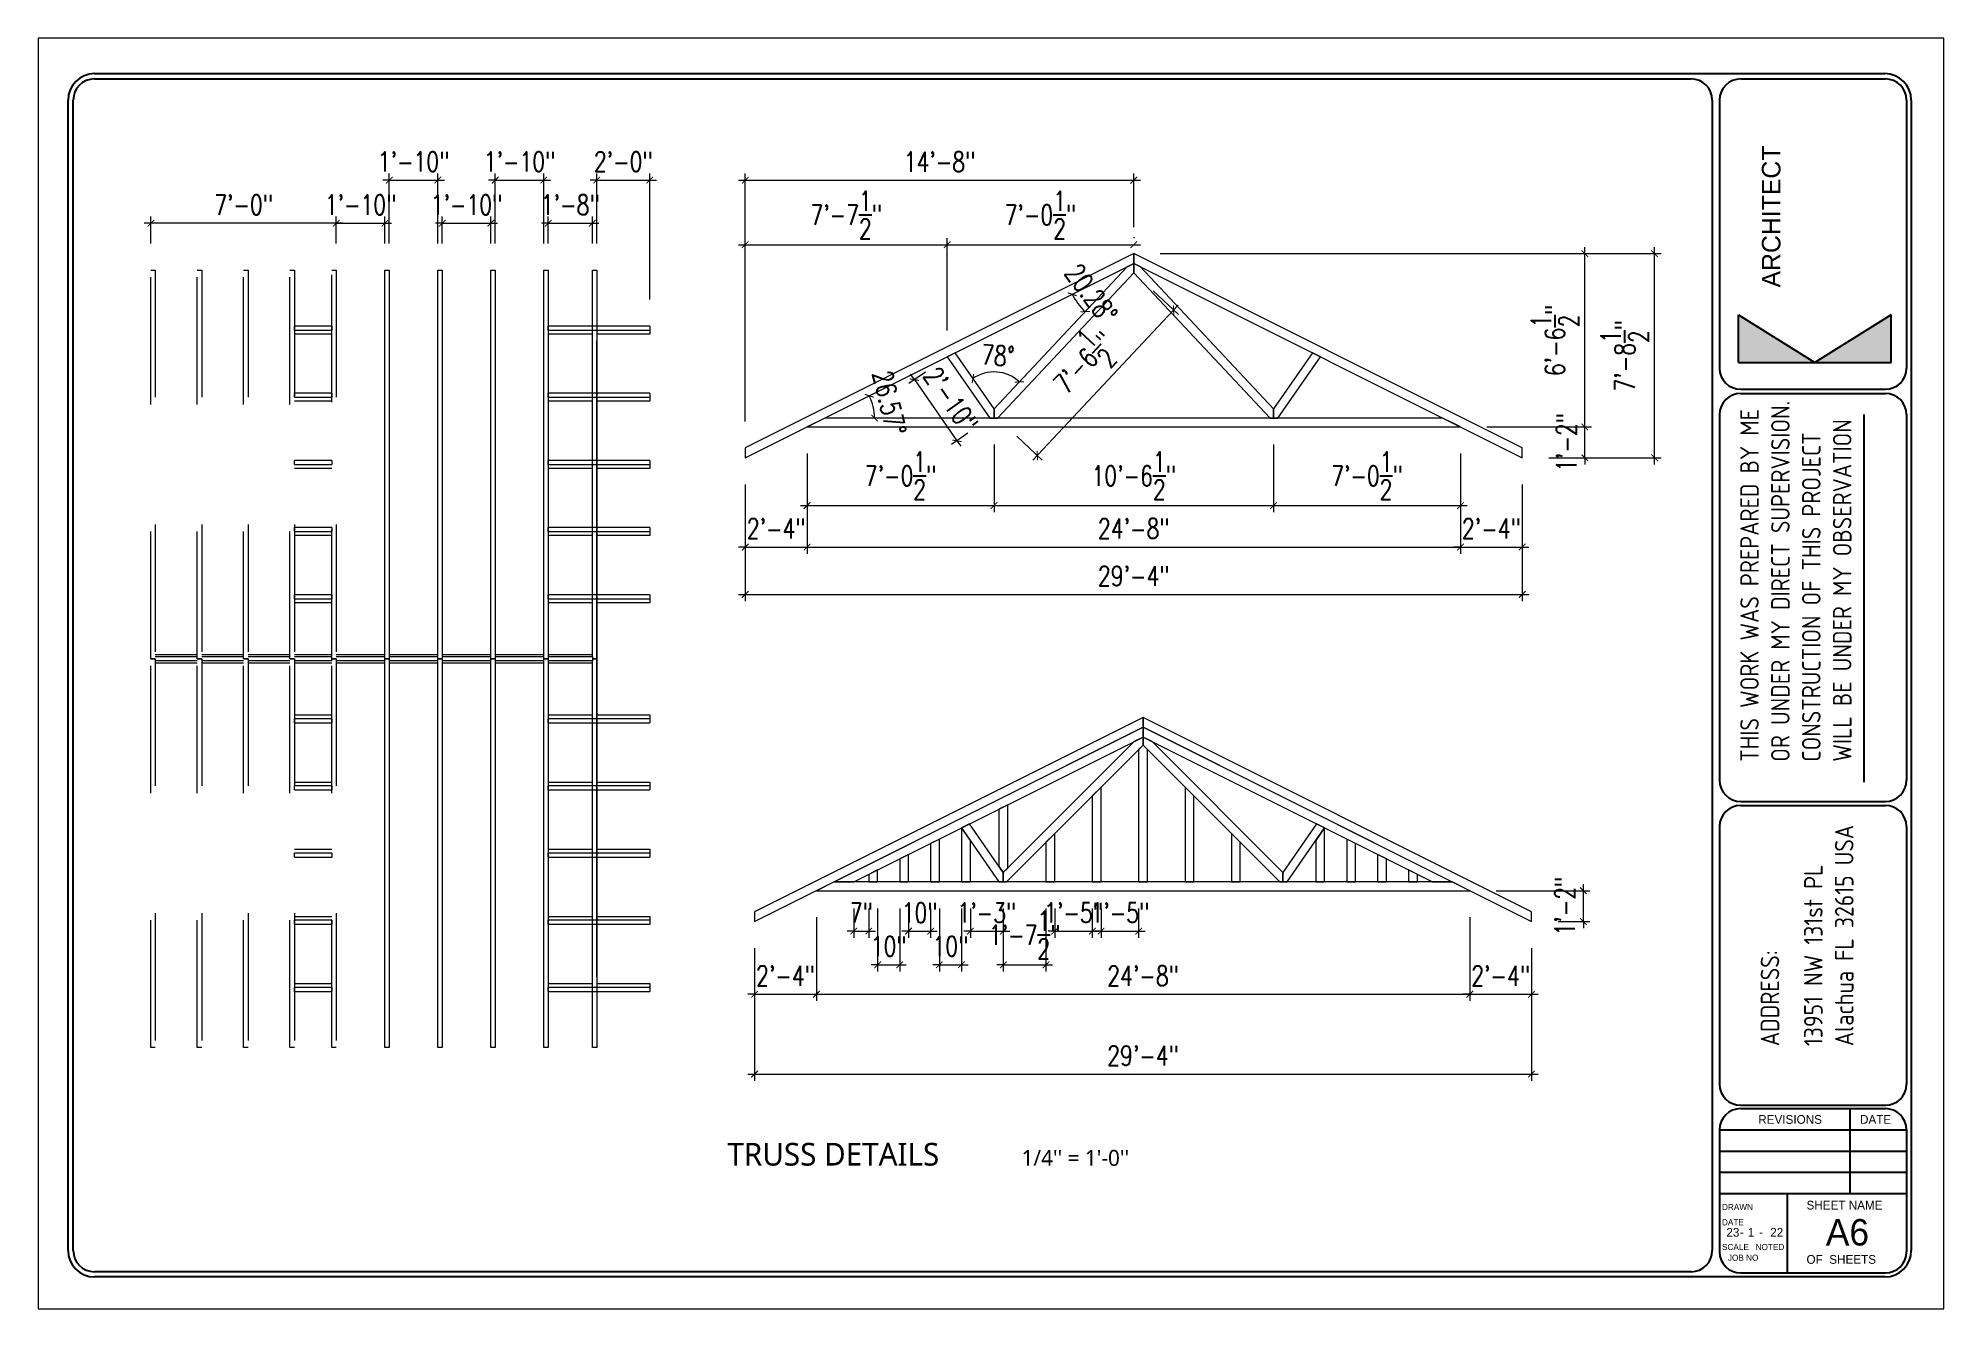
# Paper-space layout 'Layout6' of a CAD drawing. Header units: inches. Extents: x 0 to 36, y 0 to 24.
# The model-space entities are those that its viewports show. They can reach past a viewport. Long polylines and large blocks are cut down to what shows.
import ezdxf

# ---------------------------------------------------------------- set-up
doc = ezdxf.new("R2010")
doc.units = ezdxf.units.IN
doc.header["$MEASUREMENT"] = 0
doc.linetypes.add('Dash 1_16_', pattern=[0.125, 0.0625, -0.0625])
doc.layers.add('A-COLS', color=52, linetype='Continuous', lineweight=9)
doc.layers.add('Existing', color=9, linetype='Dash 1_16_', lineweight=0, transparency=0.3)
doc.layers.add('TITLEBLOCK', color=7, linetype='Continuous')
doc.styles.add('Arch-Dim', font='romans.shx', dxfattribs={"width": 0.75})
doc.styles.add('TXT', font='X-HAND1F', dxfattribs={"height": 4})
doc.dimstyles.new('Aec-Arch-I-48', dxfattribs={"dimscale": 48, "dimtxt": 0.1875, "dimasz": 0.0625, "dimexe": 0.0625, "dimexo": 0.25, "dimgap": 0.0625, "dimtad": 1, "dimdec": 1, "dimzin": 3, "dimdsep": 46, "dimlunit": 4, "dimtxsty": 'Arch-Dim', "dimblk": 'ARCHTICK', "dimcen": 0.09375, "dimdle": 0.0625, "dimclrd": 1, "dimclre": 1, "dimclrt": 1, "dimazin": 2, "dimtfac": 1, "dimtdec": 1, "dimtix": 1, "dimtmove": 1, "dimatfit": 2, "dimfxl": 1, "dimtolj": 1, "dimtzin": 0, "dimlwd": 5, "dimlwe": 5, "dimarcsym": 0})

psp = doc.layouts.new('Layout6')

# ---------------------------------------------------------------- texts
psp.add_text('ARCHITECT', height=0.35, rotation=90).set_placement((32.868, 19.251))
at = {"char_height": 0.35, "attachment_point": 1, "rotation": 90}
for s, width, insert in [('{\\Fgbenor|c0;THIS WORK WAS PREPARED BY ME\\POR UNDER MY DIRECT SUPERVISION.\\PCONSTRUCTION OF THIS PROJECT\\PWILL BE UNDER MY OBSERVATION}', 9.39786, (32.109, 10.303)), ('{\\Fgbenor|c0;13951 NW 131st PL Alachua FL 32615 USA }', 4.69278, (33.314, 4.937)), ('{\\Fgbenor|c0;ADDRESS:}', 2.87221, (32.495, 4.937))]:
    psp.add_mtext_dynamic_manual_height_columns(s, width=width, gutter_width=1, heights=[0], dxfattribs=dict(at, insert=insert))
at = {"insert": (33.725, 1.674), "char_height": 0.4994, "attachment_point": 1}
psp.add_mtext_dynamic_manual_height_columns('A6', width=0.294, gutter_width=1, heights=[0], dxfattribs=at)
at = {"layer": 'TITLEBLOCK', "color": 7, "linetype": 'Continuous', "style": 'TXT'}
for s, height, p in [('REVISIONS', 0.1651, (32.449, 3.471)), ('DATE', 0.1651, (34.37, 3.471)), ('DRAWN', 0.1156, (31.765, 1.844)), ('SHEET NAME', 0.1651, (33.36, 1.854)), ('DATE', 0.1156, (31.765, 1.557)), ('23', 0.1651, (31.847, 1.341)), ('1', 0.165, (32.251, 1.341)), ('22', 0.1651, (32.675, 1.341)), ('SCALE', 0.1156, (31.765, 1.089)), ('-', 0.165, (32.104, 1.341)), ('NOTED', 0.1156, (32.4, 1.089)), ('-', 0.165, (32.464, 1.341)), ('JOB NO', 0.1156, (31.876, 0.886)), ('OF  SHEETS', 0.1651, (33.36, 0.83))]:
    psp.add_text(s, height=height, dxfattribs=at).set_placement(p)

msp = doc.modelspace()

# ---------------------------------------------------------------- texts
at = {"attachment_point": 1}
for s, insert, char_height in [('{\\fYu Gothic UI|b0|i0|c0|p34;TRUSS DETAILS}', (3803.44, -5649.89), 10.29), ("\\A1;{\\fYu Gothic UI|b0|i0|c0|p34;1/4'' = 1'-0''}", (3936.68, -5653.08), 7.203)]:
    msp.add_mtext_dynamic_manual_height_columns(s, width=260.1527, gutter_width=1, heights=[0], dxfattribs=dict(at, insert=insert, char_height=char_height))

# ---------------------------------------------------------------- blocks, each defined once
blk = doc.blocks.new('_ArchTick')
at = {"color": 0, "linetype": 'ByBlock', "lineweight": 100, "const_width": 0.15}
blk.add_lwpolyline([(-0.5, -0.5), (0.5, 0.5)], dxfattribs=at)
blk = doc.blocks.new('*D163')
at = {"color": 1, "linetype": 'Continuous', "lineweight": 5, "transparency": 16777216}
for p, q in [((3542.25, -5242.67), (3542.25, -5230.41)), ((3626.25, -5242.67), (3626.25, -5230.41)), ((3629.25, -5233.41), (3539.25, -5233.41))]:
    blk.add_line(p, q, dxfattribs=at)
at = {"layer": 'Defpoints', "color": 0, "transparency": 16777216}
for p in [(3542.25, -5233.41), (3542.25, -5254.67, 93.29), (3626.25, -5254.67, 93.29)]:
    blk.add_point(p, dxfattribs=at)
at = {"color": 1, "lineweight": 5, "transparency": 16777216, "xscale": 3, "yscale": 3, "zscale": 3, "rotation": 180}
blk.add_blockref('_ArchTick', (3542.25, -5233.41), dxfattribs=at)
at = {"color": 1, "lineweight": 5, "transparency": 16777216, "xscale": 3, "yscale": 3, "zscale": 3}
blk.add_blockref('_ArchTick', (3626.25, -5233.41), dxfattribs=at)
at = {"color": 1, "transparency": 16777216, "insert": (3584.25, -5225.06), "char_height": 9, "attachment_point": 5, "style": 'Arch-Dim'}
blk.add_mtext('\\A1;7\'-0"', dxfattribs=at)
blk = doc.blocks.new('*D164')
at = {"color": 1, "linetype": 'Continuous', "lineweight": 5, "transparency": 16777216}
for p, q in [((3626.25, -5242.67), (3626.25, -5230.41)), ((3648.25, -5242.67), (3648.25, -5230.41)), ((3626.25, -5233.41), (3623.25, -5233.41)), ((3626.25, -5233.41), (3648.25, -5233.41)), ((3648.25, -5233.41), (3651.25, -5233.41))]:
    blk.add_line(p, q, dxfattribs=at)
at = {"layer": 'Defpoints', "color": 0, "transparency": 16777216}
for p in [(3648.25, -5233.41), (3626.25, -5254.67, 93.29), (3648.25, -5254.67, 93.29)]:
    blk.add_point(p, dxfattribs=at)
at = {"color": 1, "lineweight": 5, "transparency": 16777216, "xscale": 3, "yscale": 3, "zscale": 3}
blk.add_blockref('_ArchTick', (3626.25, -5233.41), dxfattribs=at)
at = {"color": 1, "lineweight": 5, "transparency": 16777216, "xscale": 3, "yscale": 3, "zscale": 3, "rotation": 180}
blk.add_blockref('_ArchTick', (3648.25, -5233.41), dxfattribs=at)
at = {"color": 1, "transparency": 16777216, "insert": (3637.25, -5225.06), "char_height": 9, "attachment_point": 5, "style": 'Arch-Dim'}
blk.add_mtext('\\A1;1\'-10"', dxfattribs=at)
blk = doc.blocks.new('*D165')
at = {"color": 1, "linetype": 'Continuous', "lineweight": 5, "transparency": 16777216}
for p, q in [((3650.25, -5213.9), (3647.25, -5213.9)), ((3650.25, -5242.67), (3650.25, -5210.9)), ((3650.25, -5213.9), (3672.25, -5213.9)), ((3672.25, -5242.67), (3672.25, -5210.9)), ((3672.25, -5213.9), (3675.25, -5213.9))]:
    blk.add_line(p, q, dxfattribs=at)
at = {"layer": 'Defpoints', "color": 0, "transparency": 16777216}
for p in [(3672.25, -5213.9), (3650.25, -5254.67, 93.29), (3672.25, -5254.67, 93.29)]:
    blk.add_point(p, dxfattribs=at)
at = {"color": 1, "lineweight": 5, "transparency": 16777216, "xscale": 3, "yscale": 3, "zscale": 3}
blk.add_blockref('_ArchTick', (3650.25, -5213.9), dxfattribs=at)
at = {"color": 1, "lineweight": 5, "transparency": 16777216, "xscale": 3, "yscale": 3, "zscale": 3, "rotation": 180}
blk.add_blockref('_ArchTick', (3672.25, -5213.9), dxfattribs=at)
at = {"color": 1, "transparency": 16777216, "insert": (3661.25, -5205.55), "char_height": 9, "attachment_point": 5, "style": 'Arch-Dim'}
blk.add_mtext('\\A1;1\'-10"', dxfattribs=at)
blk = doc.blocks.new('*D166')
at = {"color": 1, "linetype": 'Continuous', "lineweight": 5, "transparency": 16777216}
for p, q in [((3674.25, -5242.67), (3674.25, -5230.41)), ((3696.25, -5242.67), (3696.25, -5230.41)), ((3674.25, -5233.41), (3671.25, -5233.41)), ((3674.25, -5233.41), (3696.25, -5233.41)), ((3696.25, -5233.41), (3699.25, -5233.41))]:
    blk.add_line(p, q, dxfattribs=at)
at = {"layer": 'Defpoints', "color": 0, "transparency": 16777216}
for p in [(3696.25, -5233.41), (3674.25, -5254.67, 93.29), (3696.25, -5254.67, 93.29)]:
    blk.add_point(p, dxfattribs=at)
at = {"color": 1, "lineweight": 5, "transparency": 16777216, "xscale": 3, "yscale": 3, "zscale": 3}
blk.add_blockref('_ArchTick', (3674.25, -5233.41), dxfattribs=at)
at = {"color": 1, "lineweight": 5, "transparency": 16777216, "xscale": 3, "yscale": 3, "zscale": 3, "rotation": 180}
blk.add_blockref('_ArchTick', (3696.25, -5233.41), dxfattribs=at)
at = {"color": 1, "transparency": 16777216, "insert": (3685.25, -5225.06), "char_height": 9, "attachment_point": 5, "style": 'Arch-Dim'}
blk.add_mtext('\\A1;1\'-10"', dxfattribs=at)
blk = doc.blocks.new('*D167')
at = {"color": 1, "linetype": 'Continuous', "lineweight": 5, "transparency": 16777216}
for p, q in [((3698.25, -5213.9), (3695.25, -5213.9)), ((3698.25, -5242.67), (3698.25, -5210.9)), ((3698.25, -5213.9), (3720.25, -5213.9)), ((3720.25, -5242.67), (3720.25, -5210.9)), ((3720.25, -5213.9), (3723.25, -5213.9))]:
    blk.add_line(p, q, dxfattribs=at)
at = {"layer": 'Defpoints', "color": 0, "transparency": 16777216}
for p in [(3720.25, -5213.9), (3698.25, -5254.67, 93.29), (3720.25, -5254.67, 93.29)]:
    blk.add_point(p, dxfattribs=at)
at = {"color": 1, "lineweight": 5, "transparency": 16777216, "xscale": 3, "yscale": 3, "zscale": 3}
blk.add_blockref('_ArchTick', (3698.25, -5213.9), dxfattribs=at)
at = {"color": 1, "lineweight": 5, "transparency": 16777216, "xscale": 3, "yscale": 3, "zscale": 3, "rotation": 180}
blk.add_blockref('_ArchTick', (3720.25, -5213.9), dxfattribs=at)
at = {"color": 1, "transparency": 16777216, "insert": (3709.25, -5205.55), "char_height": 9, "attachment_point": 5, "style": 'Arch-Dim'}
blk.add_mtext('\\A1;1\'-10"', dxfattribs=at)
blk = doc.blocks.new('*D168')
at = {"color": 1, "linetype": 'Continuous', "lineweight": 5, "transparency": 16777216}
for p, q in [((3722.25, -5242.67), (3722.25, -5230.41)), ((3742.25, -5242.67), (3742.25, -5230.41)), ((3722.25, -5233.41), (3719.25, -5233.41)), ((3722.25, -5233.41), (3742.25, -5233.41)), ((3742.25, -5233.41), (3745.25, -5233.41))]:
    blk.add_line(p, q, dxfattribs=at)
at = {"layer": 'Defpoints', "color": 0, "transparency": 16777216}
for p in [(3742.25, -5233.41), (3722.25, -5254.67, 93.29), (3742.25, -5254.67, 93.29)]:
    blk.add_point(p, dxfattribs=at)
at = {"color": 1, "lineweight": 5, "transparency": 16777216, "xscale": 3, "yscale": 3, "zscale": 3}
blk.add_blockref('_ArchTick', (3722.25, -5233.41), dxfattribs=at)
at = {"color": 1, "lineweight": 5, "transparency": 16777216, "xscale": 3, "yscale": 3, "zscale": 3, "rotation": 180}
blk.add_blockref('_ArchTick', (3742.25, -5233.41), dxfattribs=at)
at = {"color": 1, "transparency": 16777216, "insert": (3732.25, -5225.06), "char_height": 9, "attachment_point": 5, "style": 'Arch-Dim'}
blk.add_mtext('\\A1;1\'-8"', dxfattribs=at)
blk = doc.blocks.new('*D169')
at = {"color": 1, "linetype": 'Continuous', "lineweight": 5, "transparency": 16777216}
for p, q in [((3744.25, -5213.9), (3741.25, -5213.9)), ((3744.25, -5242.67), (3744.25, -5210.9)), ((3744.25, -5213.9), (3768.25, -5213.9)), ((3768.25, -5268.04), (3768.25, -5210.9)), ((3768.25, -5213.9), (3771.25, -5213.9))]:
    blk.add_line(p, q, dxfattribs=at)
at = {"layer": 'Defpoints', "color": 0, "transparency": 16777216}
for p in [(3768.25, -5213.9), (3744.25, -5254.67, 93.29), (3768.25, -5280.04, 93.29)]:
    blk.add_point(p, dxfattribs=at)
at = {"color": 1, "lineweight": 5, "transparency": 16777216, "xscale": 3, "yscale": 3, "zscale": 3}
blk.add_blockref('_ArchTick', (3744.25, -5213.9), dxfattribs=at)
at = {"color": 1, "lineweight": 5, "transparency": 16777216, "xscale": 3, "yscale": 3, "zscale": 3, "rotation": 180}
blk.add_blockref('_ArchTick', (3768.25, -5213.9), dxfattribs=at)
at = {"color": 1, "transparency": 16777216, "insert": (3756.25, -5205.55), "char_height": 9, "attachment_point": 5, "style": 'Arch-Dim'}
blk.add_mtext('\\A1;2\'-0"', dxfattribs=at)
blk = doc.blocks.new('*D170')
at = {"color": 1, "linetype": 'Continuous', "lineweight": 5, "transparency": 16777216}
for p, q in [((3811.52, -5351.67), (3811.52, -5404.52)), ((4163.52, -5351.67), (4163.52, -5404.52)), ((3808.52, -5401.52), (4166.52, -5401.52))]:
    blk.add_line(p, q, dxfattribs=at)
at = {"layer": 'Defpoints', "color": 0, "transparency": 16777216}
for p in [(3811.52, -5339.67), (4163.52, -5339.67), (4163.52, -5401.52)]:
    blk.add_point(p, dxfattribs=at)
at = {"color": 1, "lineweight": 5, "transparency": 16777216, "xscale": 3, "yscale": 3, "zscale": 3, "rotation": 180}
blk.add_blockref('_ArchTick', (3811.52, -5401.52), dxfattribs=at)
at = {"color": 1, "lineweight": 5, "transparency": 16777216, "xscale": 3, "yscale": 3, "zscale": 3}
blk.add_blockref('_ArchTick', (4163.52, -5401.52), dxfattribs=at)
at = {"color": 1, "transparency": 16777216, "insert": (3987.52, -5393.16), "char_height": 9, "attachment_point": 5, "style": 'Arch-Dim'}
blk.add_mtext('\\A1;29\'-4"', dxfattribs=at)
blk = doc.blocks.new('*D171')
at = {"color": 1, "linetype": 'Continuous', "lineweight": 5, "transparency": 16777216}
for p, q in [((3839.52, -5337.67), (3839.52, -5383.07)), ((4135.52, -5337.67), (4135.52, -5383.07)), ((3836.52, -5380.07), (4138.52, -5380.07))]:
    blk.add_line(p, q, dxfattribs=at)
at = {"layer": 'Defpoints', "color": 0, "transparency": 16777216}
for p in [(3839.52, -5325.67), (4135.52, -5325.67), (4135.52, -5380.07)]:
    blk.add_point(p, dxfattribs=at)
at = {"color": 1, "lineweight": 5, "transparency": 16777216, "xscale": 3, "yscale": 3, "zscale": 3, "rotation": 180}
blk.add_blockref('_ArchTick', (3839.52, -5380.07), dxfattribs=at)
at = {"color": 1, "lineweight": 5, "transparency": 16777216, "xscale": 3, "yscale": 3, "zscale": 3}
blk.add_blockref('_ArchTick', (4135.52, -5380.07), dxfattribs=at)
at = {"color": 1, "transparency": 16777216, "insert": (3987.52, -5371.71), "char_height": 9, "attachment_point": 5, "style": 'Arch-Dim'}
blk.add_mtext('\\A1;24\'-8"', dxfattribs=at)
blk = doc.blocks.new('*D172')
at = {"color": 1, "linetype": 'Continuous', "lineweight": 5, "transparency": 16777216}
for p, q in [((4147.52, -5325.67), (4194.89, -5325.67)), ((4191.89, -5325.67), (4191.89, -5322.67)), ((4191.89, -5339.67), (4191.89, -5325.67)), ((4175.52, -5339.67), (4194.89, -5339.67)), ((4191.89, -5339.67), (4191.89, -5342.67))]:
    blk.add_line(p, q, dxfattribs=at)
at = {"layer": 'Defpoints', "color": 0, "transparency": 16777216}
for p in [(4135.52, -5325.67), (4191.89, -5325.67), (4163.52, -5339.67)]:
    blk.add_point(p, dxfattribs=at)
at = {"color": 1, "lineweight": 5, "transparency": 16777216, "xscale": 3, "yscale": 3, "zscale": 3}
for p, rotation in [((4191.89, -5325.67), 270), ((4191.89, -5339.67), 90)]:
    blk.add_blockref('_ArchTick', p, dxfattribs=dict(at, rotation=rotation))
at = {"color": 1, "transparency": 16777216, "insert": (4183.53, -5332.67), "char_height": 9, "attachment_point": 5, "rotation": 90, "style": 'Arch-Dim'}
blk.add_mtext('\\A1;1\'-2"', dxfattribs=at)
blk = doc.blocks.new('*D173')
at = {"color": 1, "linetype": 'Continuous', "lineweight": 5, "transparency": 16777216}
for p, q in [((3999.52, -5247.2), (4194.89, -5247.2)), ((4191.89, -5328.67), (4191.89, -5244.2)), ((4147.52, -5325.67), (4194.89, -5325.67))]:
    blk.add_line(p, q, dxfattribs=at)
at = {"layer": 'Defpoints', "color": 0, "transparency": 16777216}
for p in [(3987.52, -5247.2), (4191.89, -5247.2), (4135.52, -5325.67)]:
    blk.add_point(p, dxfattribs=at)
at = {"color": 1, "lineweight": 5, "transparency": 16777216, "xscale": 3, "yscale": 3, "zscale": 3}
for p, rotation in [((4191.89, -5247.2), 90), ((4191.89, -5325.67), 270)]:
    blk.add_blockref('_ArchTick', p, dxfattribs=dict(at, rotation=rotation))
at = {"color": 1, "transparency": 16777216, "insert": (4178.39, -5286.44), "char_height": 9, "attachment_point": 5, "rotation": 90, "style": 'Arch-Dim'}
blk.add_mtext('\\A1;6\'-6{\\H1x;\\S1/2;}"', dxfattribs=at)
blk = doc.blocks.new('*D174')
at = {"color": 1, "linetype": 'Continuous', "lineweight": 5, "transparency": 16777216}
for p, q in [((3999.52, -5247.2), (4226.47, -5247.2)), ((4223.47, -5342.67), (4223.47, -5244.2)), ((4175.52, -5339.67), (4226.47, -5339.67))]:
    blk.add_line(p, q, dxfattribs=at)
at = {"layer": 'Defpoints', "color": 0, "transparency": 16777216}
for p in [(3987.52, -5247.2), (4223.47, -5247.2), (4163.52, -5339.67)]:
    blk.add_point(p, dxfattribs=at)
at = {"color": 1, "lineweight": 5, "transparency": 16777216, "xscale": 3, "yscale": 3, "zscale": 3}
for p, rotation in [((4223.47, -5247.2), 90), ((4223.47, -5339.67), 270)]:
    blk.add_blockref('_ArchTick', p, dxfattribs=dict(at, rotation=rotation))
at = {"color": 1, "transparency": 16777216, "insert": (4209.97, -5293.44), "char_height": 9, "attachment_point": 5, "rotation": 90, "style": 'Arch-Dim'}
blk.add_mtext('\\A1;7\'-8{\\H1x;\\S1/2;}"', dxfattribs=at)
blk = doc.blocks.new('*D175')
at = {"color": 1, "linetype": 'Continuous', "lineweight": 5, "transparency": 16777216}
for p, q in [((3839.52, -5356.43), (3839.52, -5383.07)), ((3811.52, -5370.43), (3811.52, -5383.07)), ((3811.52, -5380.07), (3808.52, -5380.07)), ((3811.52, -5380.07), (3839.52, -5380.07)), ((3839.52, -5380.07), (3842.52, -5380.07))]:
    blk.add_line(p, q, dxfattribs=at)
at = {"layer": 'Defpoints', "color": 0, "transparency": 16777216}
for p in [(3839.52, -5344.43), (3811.52, -5358.43), (3839.52, -5380.07)]:
    blk.add_point(p, dxfattribs=at)
at = {"color": 1, "lineweight": 5, "transparency": 16777216, "xscale": 3, "yscale": 3, "zscale": 3}
blk.add_blockref('_ArchTick', (3811.52, -5380.07), dxfattribs=at)
at = {"color": 1, "lineweight": 5, "transparency": 16777216, "xscale": 3, "yscale": 3, "zscale": 3, "rotation": 180}
blk.add_blockref('_ArchTick', (3839.52, -5380.07), dxfattribs=at)
at = {"color": 1, "transparency": 16777216, "insert": (3825.52, -5371.71), "char_height": 9, "attachment_point": 5, "style": 'Arch-Dim'}
blk.add_mtext('\\A1;2\'-4"', dxfattribs=at)
blk = doc.blocks.new('*D176')
at = {"color": 1, "linetype": 'Continuous', "lineweight": 5, "transparency": 16777216}
for p, q in [((3924.21, -5333.67), (3924.21, -5364.31)), ((3839.52, -5337.67), (3839.52, -5364.31)), ((3836.52, -5361.31), (3927.21, -5361.31))]:
    blk.add_line(p, q, dxfattribs=at)
at = {"layer": 'Defpoints', "color": 0, "transparency": 16777216}
for p in [(3839.52, -5325.67), (3924.21, -5321.67), (3924.21, -5361.31)]:
    blk.add_point(p, dxfattribs=at)
at = {"color": 1, "lineweight": 5, "transparency": 16777216, "xscale": 3, "yscale": 3, "zscale": 3, "rotation": 180}
blk.add_blockref('_ArchTick', (3839.52, -5361.31), dxfattribs=at)
at = {"color": 1, "lineweight": 5, "transparency": 16777216, "xscale": 3, "yscale": 3, "zscale": 3}
blk.add_blockref('_ArchTick', (3924.21, -5361.31), dxfattribs=at)
at = {"color": 1, "transparency": 16777216, "insert": (3881.86, -5347.81), "char_height": 9, "attachment_point": 5, "style": 'Arch-Dim'}
blk.add_mtext('\\A1;7\'-0{\\H1x;\\S1/2;}"', dxfattribs=at)
blk = doc.blocks.new('*D177')
at = {"color": 1, "linetype": 'Continuous', "lineweight": 5, "transparency": 16777216}
for p, q in [((3924.21, -5333.67), (3924.21, -5364.31)), ((4050.83, -5333.67), (4050.83, -5364.31)), ((3921.21, -5361.31), (4053.83, -5361.31))]:
    blk.add_line(p, q, dxfattribs=at)
at = {"layer": 'Defpoints', "color": 0, "transparency": 16777216}
for p in [(3924.21, -5321.67), (4050.83, -5321.67), (4050.83, -5361.31)]:
    blk.add_point(p, dxfattribs=at)
at = {"color": 1, "lineweight": 5, "transparency": 16777216, "xscale": 3, "yscale": 3, "zscale": 3, "rotation": 180}
blk.add_blockref('_ArchTick', (3924.21, -5361.31), dxfattribs=at)
at = {"color": 1, "lineweight": 5, "transparency": 16777216, "xscale": 3, "yscale": 3, "zscale": 3}
blk.add_blockref('_ArchTick', (4050.83, -5361.31), dxfattribs=at)
at = {"color": 1, "transparency": 16777216, "insert": (3987.52, -5347.81), "char_height": 9, "attachment_point": 5, "style": 'Arch-Dim'}
blk.add_mtext('\\A1;10\'-6{\\H1x;\\S1/2;}"', dxfattribs=at)
blk = doc.blocks.new('*D178')
at = {"color": 1, "linetype": 'Continuous', "lineweight": 5, "transparency": 16777216}
for p, q in [((4050.83, -5333.67), (4050.83, -5364.31)), ((4135.52, -5337.67), (4135.52, -5364.31)), ((4047.83, -5361.31), (4138.52, -5361.31))]:
    blk.add_line(p, q, dxfattribs=at)
at = {"layer": 'Defpoints', "color": 0, "transparency": 16777216}
for p in [(4050.83, -5321.67), (4135.52, -5325.67), (4135.52, -5361.31)]:
    blk.add_point(p, dxfattribs=at)
at = {"color": 1, "lineweight": 5, "transparency": 16777216, "xscale": 3, "yscale": 3, "zscale": 3, "rotation": 180}
blk.add_blockref('_ArchTick', (4050.83, -5361.31), dxfattribs=at)
at = {"color": 1, "lineweight": 5, "transparency": 16777216, "xscale": 3, "yscale": 3, "zscale": 3}
blk.add_blockref('_ArchTick', (4135.52, -5361.31), dxfattribs=at)
at = {"color": 1, "transparency": 16777216, "insert": (4093.17, -5347.81), "char_height": 9, "attachment_point": 5, "style": 'Arch-Dim'}
blk.add_mtext('\\A1;7\'-0{\\H1x;\\S1/2;}"', dxfattribs=at)
blk = doc.blocks.new('*D179')
at = {"color": 1, "linetype": 'Continuous', "lineweight": 5, "transparency": 16777216}
for p, q in [((3893.1, -5300.81), (3885.68, -5305.98)), ((3888.15, -5304.26), (3886.43, -5301.8)), ((3888.15, -5304.26), (3907.44, -5331.98)), ((3912.4, -5328.53), (3904.98, -5333.69)), ((3907.44, -5331.98), (3909.15, -5334.44))]:
    blk.add_line(p, q, dxfattribs=at)
at = {"layer": 'Defpoints', "color": 0, "transparency": 16777216}
for p in [(3902.95, -5293.96), (3922.25, -5321.67), (3907.44, -5331.98)]:
    blk.add_point(p, dxfattribs=at)
at = {"color": 1, "lineweight": 5, "transparency": 16777216, "xscale": 3, "yscale": 3, "zscale": 3}
for p, rotation in [((3888.15, -5304.26), 304.8397437180369), ((3907.44, -5331.98), 124.8397437180369)]:
    blk.add_blockref('_ArchTick', p, dxfattribs=dict(at, rotation=rotation))
at = {"color": 1, "transparency": 16777216, "insert": (3904.65, -5313.35), "char_height": 9, "attachment_point": 5, "rotation": 304.83974, "style": 'Arch-Dim'}
blk.add_mtext('\\A1;2\'-10"', dxfattribs=at)
blk = doc.blocks.new('*D180')
at = {"color": 1, "linetype": 'Continuous', "lineweight": 5, "transparency": 16777216}
for p, q in [((3996.27, -5264.03), (4007.76, -5274.81)), ((3941.78, -5340.79), (4007.63, -5270.57)), ((3934.52, -5329.88), (3946.02, -5340.66))]:
    blk.add_line(p, q, dxfattribs=at)
at = {"layer": 'Defpoints', "color": 0, "transparency": 16777216}
for p in [(3987.52, -5255.82), (4005.57, -5272.75), (3925.77, -5321.67)]:
    blk.add_point(p, dxfattribs=at)
at = {"color": 1, "lineweight": 5, "transparency": 16777216, "xscale": 3, "yscale": 3, "zscale": 3}
for p, rotation in [((4005.57, -5272.75), 46.84195707382783), ((3943.83, -5338.61), 226.8419570738278)]:
    blk.add_blockref('_ArchTick', p, dxfattribs=dict(at, rotation=rotation))
at = {"color": 1, "transparency": 16777216, "insert": (3964.85, -5296.45), "char_height": 9, "attachment_point": 5, "rotation": 46.84196, "style": 'Arch-Dim'}
blk.add_mtext('\\A1;7\'-6{\\H1x;\\S1/2;}"', dxfattribs=at)
blk = doc.blocks.new('*D181')
at = {"color": 1, "linetype": 'Continuous', "lineweight": 5, "transparency": 16777216}
for p, q in [((3808.52, -5213.97), (3990.52, -5213.97)), ((3811.52, -5323.2), (3811.52, -5210.97)), ((3987.52, -5235.2), (3987.52, -5210.97))]:
    blk.add_line(p, q, dxfattribs=at)
at = {"layer": 'Defpoints', "color": 0, "transparency": 16777216}
for p in [(3987.52, -5213.97), (3987.52, -5247.2), (3811.52, -5335.2)]:
    blk.add_point(p, dxfattribs=at)
at = {"color": 1, "lineweight": 5, "transparency": 16777216, "xscale": 3, "yscale": 3, "zscale": 3, "rotation": 180}
blk.add_blockref('_ArchTick', (3811.52, -5213.97), dxfattribs=at)
at = {"color": 1, "lineweight": 5, "transparency": 16777216, "xscale": 3, "yscale": 3, "zscale": 3}
blk.add_blockref('_ArchTick', (3987.52, -5213.97), dxfattribs=at)
at = {"color": 1, "transparency": 16777216, "insert": (3899.52, -5205.62), "char_height": 9, "attachment_point": 5, "style": 'Arch-Dim'}
blk.add_mtext('\\A1;14\'-8"', dxfattribs=at)
blk = doc.blocks.new('*D182')
at = {"color": 1, "linetype": 'Continuous', "lineweight": 5, "transparency": 16777216}
blk.add_arc((3847.52, -5321.67), 22.57, 360, 26.56505, dxfattribs=at)
at = {"layer": 'Defpoints', "color": 0, "transparency": 16777216}
for p in [(3987.52, -5251.67), (3869.82, -5318.2), (3847.52, -5321.67), (4127.52, -5321.67), (3811.52, -5339.67)]:
    blk.add_point(p, dxfattribs=at)
at = {"color": 1, "lineweight": 5, "transparency": 16777216, "xscale": 3, "yscale": 3, "zscale": 3}
for p, rotation in [((3867.71, -5311.58), 116.565051177078), ((3870.09, -5321.67), 269.9999999999993)]:
    blk.add_blockref('_ArchTick', p, dxfattribs=dict(at, rotation=rotation))
at = {"color": 1, "transparency": 16777216, "insert": (3876.79, -5314.76), "char_height": 9, "attachment_point": 5, "rotation": 283.28253, "style": 'Arch-Dim'}
blk.add_mtext('\\A1;26.57°', dxfattribs=at)
blk = doc.blocks.new('*D183')
at = {"color": 1, "linetype": 'Continuous', "lineweight": 5, "transparency": 16777216}
blk.add_arc((3924.21, -5317.49), 16.72, 46.84196, 124.83974, dxfattribs=at)
at = {"layer": 'Defpoints', "color": 0, "transparency": 16777216}
for p in [(3984.52, -5253.17), (3906.57, -5292.15), (3929.14, -5301.52), (3924.21, -5317.49), (3924.21, -5317.49)]:
    blk.add_point(p, dxfattribs=at)
at = {"color": 1, "lineweight": 5, "transparency": 16777216, "xscale": 3, "yscale": 3, "zscale": 3}
for p, rotation in [((3914.66, -5303.77), 214.8397437180378), ((3935.64, -5305.3), 316.8419570738278)]:
    blk.add_blockref('_ArchTick', p, dxfattribs=dict(at, rotation=rotation))
at = {"color": 1, "transparency": 16777216, "insert": (3925.97, -5293.34), "char_height": 9, "attachment_point": 5, "rotation": 355.84085, "style": 'Arch-Dim'}
blk.add_mtext('\\A1;78°', dxfattribs=at)
blk = doc.blocks.new('*D184')
at = {"color": 1, "linetype": 'Continuous', "lineweight": 5, "transparency": 16777216}
blk.add_arc((3984.52, -5253.17), 27.79, 206.56505, 226.84196, dxfattribs=at)
at = {"layer": 'Defpoints', "color": 0, "transparency": 16777216}
for p in [(3984.52, -5253.17), (3987.52, -5251.67), (3961.3, -5268.44), (3924.21, -5317.49), (3811.52, -5339.67)]:
    blk.add_point(p, dxfattribs=at)
at = {"color": 1, "lineweight": 5, "transparency": 16777216, "xscale": 3, "yscale": 3, "zscale": 3}
for p, rotation in [((3959.66, -5265.6), 116.5650511770781), ((3965.51, -5273.45), 316.8419570738284)]:
    blk.add_blockref('_ArchTick', p, dxfattribs=dict(at, rotation=rotation))
at = {"color": 1, "transparency": 16777216, "insert": (3968.25, -5265.3), "char_height": 9, "attachment_point": 5, "rotation": 306.7035, "style": 'Arch-Dim'}
blk.add_mtext('\\A1;20.28°', dxfattribs=at)
blk = doc.blocks.new('*D185')
at = {"color": 1, "linetype": 'Continuous', "lineweight": 5, "transparency": 16777216}
for p, q in [((3811.52, -5323.2), (3811.52, -5240.15)), ((3902.95, -5281.96), (3902.95, -5240.15)), ((3808.52, -5243.15), (3905.95, -5243.15))]:
    blk.add_line(p, q, dxfattribs=at)
at = {"layer": 'Defpoints', "color": 0, "transparency": 16777216}
for p in [(3902.95, -5243.15), (3902.95, -5293.96), (3811.52, -5335.2)]:
    blk.add_point(p, dxfattribs=at)
at = {"color": 1, "lineweight": 5, "transparency": 16777216, "xscale": 3, "yscale": 3, "zscale": 3, "rotation": 180}
blk.add_blockref('_ArchTick', (3811.52, -5243.15), dxfattribs=at)
at = {"color": 1, "lineweight": 5, "transparency": 16777216, "xscale": 3, "yscale": 3, "zscale": 3}
blk.add_blockref('_ArchTick', (3902.95, -5243.15), dxfattribs=at)
at = {"color": 1, "transparency": 16777216, "insert": (3857.24, -5229.65), "char_height": 9, "attachment_point": 5, "style": 'Arch-Dim'}
blk.add_mtext('\\A1;7\'-7{\\H1x;\\S1/2;}"', dxfattribs=at)
blk = doc.blocks.new('*D186')
at = {"color": 1, "linetype": 'Continuous', "lineweight": 5, "transparency": 16777216}
for p, q in [((3902.95, -5281.96), (3902.95, -5240.15)), ((3987.52, -5239.67), (3987.52, -5240.15)), ((3899.95, -5243.15), (3990.52, -5243.15))]:
    blk.add_line(p, q, dxfattribs=at)
at = {"layer": 'Defpoints', "color": 0, "transparency": 16777216}
for p in [(3987.52, -5243.15), (3987.52, -5251.67), (3902.95, -5293.96)]:
    blk.add_point(p, dxfattribs=at)
at = {"color": 1, "lineweight": 5, "transparency": 16777216, "xscale": 3, "yscale": 3, "zscale": 3, "rotation": 180}
blk.add_blockref('_ArchTick', (3902.95, -5243.15), dxfattribs=at)
at = {"color": 1, "lineweight": 5, "transparency": 16777216, "xscale": 3, "yscale": 3, "zscale": 3}
blk.add_blockref('_ArchTick', (3987.52, -5243.15), dxfattribs=at)
at = {"color": 1, "transparency": 16777216, "insert": (3945.24, -5229.65), "char_height": 9, "attachment_point": 5, "style": 'Arch-Dim'}
blk.add_mtext('\\A1;7\'-0{\\H1x;\\S1/2;}"', dxfattribs=at)
blk = doc.blocks.new('*D187')
at = {"color": 1, "linetype": 'Continuous', "lineweight": 5, "transparency": 16777216}
for p, q in [((3815.74, -5561.68), (3815.74, -5621.73)), ((4167.74, -5561.68), (4167.74, -5621.73)), ((3812.74, -5618.73), (4170.74, -5618.73))]:
    blk.add_line(p, q, dxfattribs=at)
at = {"layer": 'Defpoints', "color": 0, "transparency": 16777216}
for p in [(3815.74, -5549.68), (4167.74, -5549.68), (4167.74, -5618.73)]:
    blk.add_point(p, dxfattribs=at)
at = {"color": 1, "lineweight": 5, "transparency": 16777216, "xscale": 3, "yscale": 3, "zscale": 3, "rotation": 180}
blk.add_blockref('_ArchTick', (3815.74, -5618.73), dxfattribs=at)
at = {"color": 1, "lineweight": 5, "transparency": 16777216, "xscale": 3, "yscale": 3, "zscale": 3}
blk.add_blockref('_ArchTick', (4167.74, -5618.73), dxfattribs=at)
at = {"color": 1, "transparency": 16777216, "insert": (3991.74, -5610.38), "char_height": 9, "attachment_point": 5, "style": 'Arch-Dim'}
blk.add_mtext('\\A1;29\'-4"', dxfattribs=at)
blk = doc.blocks.new('*D188')
at = {"color": 1, "linetype": 'Continuous', "lineweight": 5, "transparency": 16777216}
for p, q in [((3843.74, -5547.68), (3843.74, -5585.59)), ((3815.74, -5561.68), (3815.74, -5585.59)), ((3815.74, -5582.59), (3812.74, -5582.59)), ((3815.74, -5582.59), (3843.74, -5582.59)), ((3843.74, -5582.59), (3846.74, -5582.59))]:
    blk.add_line(p, q, dxfattribs=at)
at = {"layer": 'Defpoints', "color": 0, "transparency": 16777216}
for p in [(3843.74, -5535.68), (3815.74, -5549.68), (3843.74, -5582.59)]:
    blk.add_point(p, dxfattribs=at)
at = {"color": 1, "lineweight": 5, "transparency": 16777216, "xscale": 3, "yscale": 3, "zscale": 3}
blk.add_blockref('_ArchTick', (3815.74, -5582.59), dxfattribs=at)
at = {"color": 1, "lineweight": 5, "transparency": 16777216, "xscale": 3, "yscale": 3, "zscale": 3, "rotation": 180}
blk.add_blockref('_ArchTick', (3843.74, -5582.59), dxfattribs=at)
at = {"color": 1, "transparency": 16777216, "insert": (3829.74, -5574.23), "char_height": 9, "attachment_point": 5, "style": 'Arch-Dim'}
blk.add_mtext('\\A1;2\'-4"', dxfattribs=at)
blk = doc.blocks.new('*D189')
at = {"color": 1, "linetype": 'Continuous', "lineweight": 5, "transparency": 16777216}
for p, q in [((3843.74, -5547.68), (3843.74, -5585.59)), ((4139.74, -5547.68), (4139.74, -5585.59)), ((3840.74, -5582.59), (4142.74, -5582.59))]:
    blk.add_line(p, q, dxfattribs=at)
at = {"layer": 'Defpoints', "color": 0, "transparency": 16777216}
for p in [(3843.74, -5535.68), (4139.74, -5535.68), (4139.74, -5582.59)]:
    blk.add_point(p, dxfattribs=at)
at = {"color": 1, "lineweight": 5, "transparency": 16777216, "xscale": 3, "yscale": 3, "zscale": 3, "rotation": 180}
blk.add_blockref('_ArchTick', (3843.74, -5582.59), dxfattribs=at)
at = {"color": 1, "lineweight": 5, "transparency": 16777216, "xscale": 3, "yscale": 3, "zscale": 3}
blk.add_blockref('_ArchTick', (4139.74, -5582.59), dxfattribs=at)
at = {"color": 1, "transparency": 16777216, "insert": (3991.74, -5574.23), "char_height": 9, "attachment_point": 5, "style": 'Arch-Dim'}
blk.add_mtext('\\A1;24\'-8"', dxfattribs=at)
blk = doc.blocks.new('*D190')
at = {"color": 1, "linetype": 'Continuous', "lineweight": 5, "transparency": 16777216}
for p, q in [((4135.52, -5337.67), (4135.52, -5383.07)), ((4163.52, -5351.67), (4163.52, -5383.07)), ((4135.52, -5380.07), (4132.52, -5380.07)), ((4135.52, -5380.07), (4163.52, -5380.07)), ((4163.52, -5380.07), (4166.52, -5380.07))]:
    blk.add_line(p, q, dxfattribs=at)
at = {"layer": 'Defpoints', "color": 0, "transparency": 16777216}
for p in [(4135.52, -5325.67), (4163.52, -5339.67), (4163.52, -5380.07)]:
    blk.add_point(p, dxfattribs=at)
at = {"color": 1, "lineweight": 5, "transparency": 16777216, "xscale": 3, "yscale": 3, "zscale": 3}
blk.add_blockref('_ArchTick', (4135.52, -5380.07), dxfattribs=at)
at = {"color": 1, "lineweight": 5, "transparency": 16777216, "xscale": 3, "yscale": 3, "zscale": 3, "rotation": 180}
blk.add_blockref('_ArchTick', (4163.52, -5380.07), dxfattribs=at)
at = {"color": 1, "transparency": 16777216, "insert": (4149.52, -5371.71), "char_height": 9, "attachment_point": 5, "style": 'Arch-Dim'}
blk.add_mtext('\\A1;2\'-4"', dxfattribs=at)
blk = doc.blocks.new('*D191')
at = {"color": 1, "linetype": 'Continuous', "lineweight": 5, "transparency": 16777216}
for p, q in [((4139.74, -5547.68), (4139.74, -5585.59)), ((4167.74, -5561.68), (4167.74, -5585.59)), ((4139.74, -5582.59), (4136.74, -5582.59)), ((4139.74, -5582.59), (4167.74, -5582.59)), ((4167.74, -5582.59), (4170.74, -5582.59))]:
    blk.add_line(p, q, dxfattribs=at)
at = {"layer": 'Defpoints', "color": 0, "transparency": 16777216}
for p in [(4139.74, -5535.68), (4167.74, -5549.68), (4167.74, -5582.59)]:
    blk.add_point(p, dxfattribs=at)
at = {"color": 1, "lineweight": 5, "transparency": 16777216, "xscale": 3, "yscale": 3, "zscale": 3}
blk.add_blockref('_ArchTick', (4139.74, -5582.59), dxfattribs=at)
at = {"color": 1, "lineweight": 5, "transparency": 16777216, "xscale": 3, "yscale": 3, "zscale": 3, "rotation": 180}
blk.add_blockref('_ArchTick', (4167.74, -5582.59), dxfattribs=at)
at = {"color": 1, "transparency": 16777216, "insert": (4153.74, -5574.23), "char_height": 9, "attachment_point": 5, "style": 'Arch-Dim'}
blk.add_mtext('\\A1;2\'-4"', dxfattribs=at)
blk = doc.blocks.new('*D192')
at = {"color": 1, "linetype": 'Continuous', "lineweight": 5, "transparency": 16777216}
for p, q in [((4191.21, -5535.68), (4191.21, -5532.68)), ((4151.74, -5535.68), (4194.21, -5535.68)), ((4191.21, -5549.68), (4191.21, -5535.68)), ((4179.74, -5549.68), (4194.21, -5549.68)), ((4191.21, -5549.68), (4191.21, -5552.68))]:
    blk.add_line(p, q, dxfattribs=at)
at = {"layer": 'Defpoints', "color": 0, "transparency": 16777216}
for p in [(4139.74, -5535.68), (4191.21, -5535.68), (4167.74, -5549.68)]:
    blk.add_point(p, dxfattribs=at)
at = {"color": 1, "lineweight": 5, "transparency": 16777216, "xscale": 3, "yscale": 3, "zscale": 3}
for p, rotation in [((4191.21, -5535.68), 270), ((4191.21, -5549.68), 90)]:
    blk.add_blockref('_ArchTick', p, dxfattribs=dict(at, rotation=rotation))
at = {"color": 1, "transparency": 16777216, "insert": (4182.86, -5542.68), "char_height": 9, "attachment_point": 5, "rotation": 90, "style": 'Arch-Dim'}
blk.add_mtext('\\A1;1\'-2"', dxfattribs=at)
blk = doc.blocks.new('*D193')
at = {"color": 1, "linetype": 'Continuous', "lineweight": 5, "transparency": 16777216}
for p, q in [((3860.69, -5543.68), (3860.69, -5557.01)), ((3867.49, -5543.68), (3867.49, -5557.01)), ((3860.69, -5554.01), (3857.69, -5554.01)), ((3860.69, -5554.01), (3867.49, -5554.01)), ((3867.49, -5554.01), (3870.49, -5554.01))]:
    blk.add_line(p, q, dxfattribs=at)
at = {"layer": 'Defpoints', "color": 0, "transparency": 16777216}
for p in [(3860.69, -5531.68), (3867.49, -5531.68), (3867.49, -5554.01)]:
    blk.add_point(p, dxfattribs=at)
at = {"color": 1, "lineweight": 5, "transparency": 16777216, "xscale": 3, "yscale": 3, "zscale": 3}
blk.add_blockref('_ArchTick', (3860.69, -5554.01), dxfattribs=at)
at = {"color": 1, "lineweight": 5, "transparency": 16777216, "xscale": 3, "yscale": 3, "zscale": 3, "rotation": 180}
blk.add_blockref('_ArchTick', (3867.49, -5554.01), dxfattribs=at)
at = {"color": 1, "transparency": 16777216, "insert": (3864.09, -5545.65), "char_height": 9, "attachment_point": 5, "style": 'Arch-Dim'}
blk.add_mtext('\\A1;7"', dxfattribs=at)
blk = doc.blocks.new('*D194')
at = {"color": 1, "linetype": 'Continuous', "lineweight": 5, "transparency": 16777216}
for p, q in [((3871.49, -5543.68), (3871.49, -5572.23)), ((3881.49, -5543.68), (3881.49, -5572.23)), ((3871.49, -5569.23), (3868.49, -5569.23)), ((3871.49, -5569.23), (3881.49, -5569.23)), ((3881.49, -5569.23), (3884.49, -5569.23))]:
    blk.add_line(p, q, dxfattribs=at)
at = {"layer": 'Defpoints', "color": 0, "transparency": 16777216}
for p in [(3871.49, -5531.68), (3881.49, -5531.68), (3881.49, -5569.23)]:
    blk.add_point(p, dxfattribs=at)
at = {"color": 1, "lineweight": 5, "transparency": 16777216, "xscale": 3, "yscale": 3, "zscale": 3}
blk.add_blockref('_ArchTick', (3871.49, -5569.23), dxfattribs=at)
at = {"color": 1, "lineweight": 5, "transparency": 16777216, "xscale": 3, "yscale": 3, "zscale": 3, "rotation": 180}
blk.add_blockref('_ArchTick', (3881.49, -5569.23), dxfattribs=at)
at = {"color": 1, "transparency": 16777216, "insert": (3876.49, -5560.88), "char_height": 9, "attachment_point": 5, "style": 'Arch-Dim'}
blk.add_mtext('\\A1;10"', dxfattribs=at)
blk = doc.blocks.new('*D195')
at = {"color": 1, "linetype": 'Continuous', "lineweight": 5, "transparency": 16777216}
for p, q in [((3885.49, -5543.68), (3885.49, -5557.01)), ((3895.49, -5543.68), (3895.49, -5557.01)), ((3885.49, -5554.01), (3882.49, -5554.01)), ((3885.49, -5554.01), (3895.49, -5554.01)), ((3895.49, -5554.01), (3898.49, -5554.01))]:
    blk.add_line(p, q, dxfattribs=at)
at = {"layer": 'Defpoints', "color": 0, "transparency": 16777216}
for p in [(3885.49, -5531.68), (3895.49, -5531.68), (3895.49, -5554.01)]:
    blk.add_point(p, dxfattribs=at)
at = {"color": 1, "lineweight": 5, "transparency": 16777216, "xscale": 3, "yscale": 3, "zscale": 3}
blk.add_blockref('_ArchTick', (3885.49, -5554.01), dxfattribs=at)
at = {"color": 1, "lineweight": 5, "transparency": 16777216, "xscale": 3, "yscale": 3, "zscale": 3, "rotation": 180}
blk.add_blockref('_ArchTick', (3895.49, -5554.01), dxfattribs=at)
at = {"color": 1, "transparency": 16777216, "insert": (3890.49, -5545.65), "char_height": 9, "attachment_point": 5, "style": 'Arch-Dim'}
blk.add_mtext('\\A1;10"', dxfattribs=at)
blk = doc.blocks.new('*D196')
at = {"color": 1, "linetype": 'Continuous', "lineweight": 5, "transparency": 16777216}
for p, q in [((3899.49, -5543.68), (3899.49, -5572.23)), ((3909.49, -5543.68), (3909.49, -5572.23)), ((3899.49, -5569.23), (3896.49, -5569.23)), ((3899.49, -5569.23), (3909.49, -5569.23)), ((3909.49, -5569.23), (3912.49, -5569.23))]:
    blk.add_line(p, q, dxfattribs=at)
at = {"layer": 'Defpoints', "color": 0, "transparency": 16777216}
for p in [(3899.49, -5531.68), (3909.49, -5531.68), (3909.49, -5569.23)]:
    blk.add_point(p, dxfattribs=at)
at = {"color": 1, "lineweight": 5, "transparency": 16777216, "xscale": 3, "yscale": 3, "zscale": 3}
blk.add_blockref('_ArchTick', (3899.49, -5569.23), dxfattribs=at)
at = {"color": 1, "lineweight": 5, "transparency": 16777216, "xscale": 3, "yscale": 3, "zscale": 3, "rotation": 180}
blk.add_blockref('_ArchTick', (3909.49, -5569.23), dxfattribs=at)
at = {"color": 1, "transparency": 16777216, "insert": (3904.49, -5560.88), "char_height": 9, "attachment_point": 5, "style": 'Arch-Dim'}
blk.add_mtext('\\A1;10"', dxfattribs=at)
blk = doc.blocks.new('*D197')
at = {"color": 1, "linetype": 'Continuous', "lineweight": 5, "transparency": 16777216}
for p, q in [((3913.49, -5543.68), (3913.49, -5557.01)), ((3928.43, -5543.68), (3928.43, -5557.01)), ((3913.49, -5554.01), (3910.49, -5554.01)), ((3913.49, -5554.01), (3928.43, -5554.01)), ((3928.43, -5554.01), (3931.43, -5554.01))]:
    blk.add_line(p, q, dxfattribs=at)
at = {"layer": 'Defpoints', "color": 0, "transparency": 16777216}
for p in [(3913.49, -5531.68), (3928.43, -5531.68), (3928.43, -5554.01)]:
    blk.add_point(p, dxfattribs=at)
at = {"color": 1, "lineweight": 5, "transparency": 16777216, "xscale": 3, "yscale": 3, "zscale": 3}
blk.add_blockref('_ArchTick', (3913.49, -5554.01), dxfattribs=at)
at = {"color": 1, "lineweight": 5, "transparency": 16777216, "xscale": 3, "yscale": 3, "zscale": 3, "rotation": 180}
blk.add_blockref('_ArchTick', (3928.43, -5554.01), dxfattribs=at)
at = {"color": 1, "transparency": 16777216, "insert": (3920.96, -5545.65), "char_height": 9, "attachment_point": 5, "style": 'Arch-Dim'}
blk.add_mtext('\\A1;1\'-3"', dxfattribs=at)
blk = doc.blocks.new('*D198')
at = {"color": 1, "linetype": 'Continuous', "lineweight": 5, "transparency": 16777216}
for p, q in [((3928.43, -5543.68), (3928.43, -5572.23)), ((3947.74, -5543.68), (3947.74, -5572.23)), ((3928.43, -5569.23), (3925.43, -5569.23)), ((3928.43, -5569.23), (3947.74, -5569.23)), ((3947.74, -5569.23), (3950.74, -5569.23))]:
    blk.add_line(p, q, dxfattribs=at)
at = {"layer": 'Defpoints', "color": 0, "transparency": 16777216}
for p in [(3928.43, -5531.68), (3947.74, -5531.68), (3947.74, -5569.23)]:
    blk.add_point(p, dxfattribs=at)
at = {"color": 1, "lineweight": 5, "transparency": 16777216, "xscale": 3, "yscale": 3, "zscale": 3}
blk.add_blockref('_ArchTick', (3928.43, -5569.23), dxfattribs=at)
at = {"color": 1, "lineweight": 5, "transparency": 16777216, "xscale": 3, "yscale": 3, "zscale": 3, "rotation": 180}
blk.add_blockref('_ArchTick', (3947.74, -5569.23), dxfattribs=at)
at = {"color": 1, "transparency": 16777216, "insert": (3938.09, -5555.73), "char_height": 9, "attachment_point": 5, "style": 'Arch-Dim'}
blk.add_mtext('\\A1;1\'-7{\\H1x;\\S1/2;}"', dxfattribs=at)
blk = doc.blocks.new('*D199')
at = {"color": 1, "linetype": 'Continuous', "lineweight": 5, "transparency": 16777216}
for p, q in [((3951.74, -5543.68), (3951.74, -5557.01)), ((3968.74, -5543.68), (3968.74, -5557.01)), ((3951.74, -5554.01), (3948.74, -5554.01)), ((3951.74, -5554.01), (3968.74, -5554.01)), ((3968.74, -5554.01), (3971.74, -5554.01))]:
    blk.add_line(p, q, dxfattribs=at)
at = {"layer": 'Defpoints', "color": 0, "transparency": 16777216}
for p in [(3951.74, -5531.68), (3968.74, -5531.68), (3968.74, -5554.01)]:
    blk.add_point(p, dxfattribs=at)
at = {"color": 1, "lineweight": 5, "transparency": 16777216, "xscale": 3, "yscale": 3, "zscale": 3}
blk.add_blockref('_ArchTick', (3951.74, -5554.01), dxfattribs=at)
at = {"color": 1, "lineweight": 5, "transparency": 16777216, "xscale": 3, "yscale": 3, "zscale": 3, "rotation": 180}
blk.add_blockref('_ArchTick', (3968.74, -5554.01), dxfattribs=at)
at = {"color": 1, "transparency": 16777216, "insert": (3960.24, -5545.65), "char_height": 9, "attachment_point": 5, "style": 'Arch-Dim'}
blk.add_mtext('\\A1;1\'-5"', dxfattribs=at)
blk = doc.blocks.new('*D200')
at = {"color": 1, "linetype": 'Continuous', "lineweight": 5, "transparency": 16777216}
for p, q in [((3972.74, -5543.68), (3972.74, -5557.01)), ((3989.74, -5543.68), (3989.74, -5557.01)), ((3972.74, -5554.01), (3969.74, -5554.01)), ((3972.74, -5554.01), (3989.74, -5554.01)), ((3989.74, -5554.01), (3992.74, -5554.01))]:
    blk.add_line(p, q, dxfattribs=at)
at = {"layer": 'Defpoints', "color": 0, "transparency": 16777216}
for p in [(3972.74, -5531.68), (3989.74, -5531.68), (3989.74, -5554.01)]:
    blk.add_point(p, dxfattribs=at)
at = {"color": 1, "lineweight": 5, "transparency": 16777216, "xscale": 3, "yscale": 3, "zscale": 3}
blk.add_blockref('_ArchTick', (3972.74, -5554.01), dxfattribs=at)
at = {"color": 1, "lineweight": 5, "transparency": 16777216, "xscale": 3, "yscale": 3, "zscale": 3, "rotation": 180}
blk.add_blockref('_ArchTick', (3989.74, -5554.01), dxfattribs=at)
at = {"color": 1, "transparency": 16777216, "insert": (3981.24, -5545.65), "char_height": 9, "attachment_point": 5, "style": 'Arch-Dim'}
blk.add_mtext('\\A1;1\'-5"', dxfattribs=at)

# ---------------------------------------------------------------- dimensions: what is measured, and where the dimension line sits
for base, p1, p2, picture, middle in [((3672.25, -5213.9), (3650.25, -5254.67, 93.29), (3672.25, -5254.67, 93.29), '*D165', (3661.25, -5205.55)), ((3720.25, -5213.9), (3698.25, -5254.67, 93.29), (3720.25, -5254.67, 93.29), '*D167', (3709.25, -5205.55)), ((3768.25, -5213.9), (3744.25, -5254.67, 93.29), (3768.25, -5280.04, 93.29), '*D169', (3756.25, -5205.55)), ((3987.52, -5213.97), (3811.52, -5335.2), (3987.52, -5247.2), '*D181', (3899.52, -5205.62)), ((3542.25, -5233.41), (3626.25, -5254.67, 93.29), (3542.25, -5254.67, 93.29), '*D163', (3584.25, -5225.06)), ((3648.25, -5233.41), (3626.25, -5254.67, 93.29), (3648.25, -5254.67, 93.29), '*D164', (3637.25, -5225.06)), ((3696.25, -5233.41), (3674.25, -5254.67, 93.29), (3696.25, -5254.67, 93.29), '*D166', (3685.25, -5225.06)), ((3742.25, -5233.41), (3722.25, -5254.67, 93.29), (3742.25, -5254.67, 93.29), '*D168', (3732.25, -5225.06)), ((3902.95, -5243.15), (3811.52, -5335.2), (3902.95, -5293.96), '*D185', (3857.24, -5229.65)), ((3987.52, -5243.15), (3902.95, -5293.96), (3987.52, -5251.67), '*D186', (3945.24, -5229.65)), ((3924.21, -5361.31), (3839.52, -5325.67), (3924.21, -5321.67), '*D176', (3881.86, -5347.81)), ((4135.52, -5380.07), (3839.52, -5325.67), (4135.52, -5325.67), '*D171', (3987.52, -5371.71)), ((4050.83, -5361.31), (3924.21, -5321.67), (4050.83, -5321.67), '*D177', (3987.52, -5347.81)), ((4135.52, -5361.31), (4050.83, -5321.67), (4135.52, -5325.67), '*D178', (4093.17, -5347.81)), ((4163.52, -5380.07), (4135.52, -5325.67), (4163.52, -5339.67), '*D190', (4149.52, -5371.71)), ((4163.52, -5401.52), (3811.52, -5339.67), (4163.52, -5339.67), '*D170', (3987.52, -5393.16)), ((3839.52, -5380.07), (3811.52, -5358.43), (3839.52, -5344.43), '*D175', (3825.52, -5371.71)), ((3867.49, -5554.01), (3860.69, -5531.68), (3867.49, -5531.68), '*D193', (3864.09, -5545.65)), ((3881.49, -5569.23), (3871.49, -5531.68), (3881.49, -5531.68), '*D194', (3876.49, -5560.88)), ((3895.49, -5554.01), (3885.49, -5531.68), (3895.49, -5531.68), '*D195', (3890.49, -5545.65)), ((3909.49, -5569.23), (3899.49, -5531.68), (3909.49, -5531.68), '*D196', (3904.49, -5560.88)), ((3928.43, -5554.01), (3913.49, -5531.68), (3928.43, -5531.68), '*D197', (3920.96, -5545.65)), ((3947.74, -5569.23), (3928.43, -5531.68), (3947.74, -5531.68), '*D198', (3938.09, -5555.73)), ((3968.74, -5554.01), (3951.74, -5531.68), (3968.74, -5531.68), '*D199', (3960.24, -5545.65)), ((3989.74, -5554.01), (3972.74, -5531.68), (3989.74, -5531.68), '*D200', (3981.24, -5545.65)), ((3843.74, -5582.59), (3815.74, -5549.68), (3843.74, -5535.68), '*D188', (3829.74, -5574.23)), ((4139.74, -5582.59), (3843.74, -5535.68), (4139.74, -5535.68), '*D189', (3991.74, -5574.23)), ((4167.74, -5582.59), (4139.74, -5535.68), (4167.74, -5549.68), '*D191', (4153.74, -5574.23)), ((4167.74, -5618.73), (3815.74, -5549.68), (4167.74, -5549.68), '*D187', (3991.74, -5610.38))]:
    dim = msp.add_linear_dim(base=base, p1=p1, p2=p2, dimstyle='Aec-Arch-I-48')
    dim.commit()
    dim.dimension.update_dxf_attribs({"geometry": picture, "text_midpoint": middle})
for base, line1, line2, picture, middle in [((3961.3, -5268.44), ((3984.52, -5253.17), (3924.21, -5317.49)), ((3811.52, -5339.67), (3987.52, -5251.67)), '*D184', (3968.25, -5265.3)), ((3869.82, -5318.2), ((4127.52, -5321.67), (3847.52, -5321.67)), ((3811.52, -5339.67), (3987.52, -5251.67)), '*D182', (3876.79, -5314.76)), ((3929.14, -5301.52), ((3984.52, -5253.17), (3924.21, -5317.49)), ((3924.21, -5317.49), (3906.57, -5292.15)), '*D183', (3925.97, -5293.34))]:
    dim = msp.add_angular_dim_2l(base=base, line1=line1, line2=line2, dimstyle='Aec-Arch-I-48')
    dim.commit()
    dim.dimension.update_dxf_attribs({"geometry": picture, "text_midpoint": middle})
for base, p1, p2, picture, middle in [((4191.89, -5247.2), (4135.52, -5325.67), (3987.52, -5247.2), '*D173', (4178.39, -5286.44)), ((4223.47, -5247.2), (4163.52, -5339.67), (3987.52, -5247.2), '*D174', (4209.97, -5293.44)), ((4191.89, -5325.67), (4163.52, -5339.67), (4135.52, -5325.67), '*D172', (4183.53, -5332.67)), ((4191.21, -5535.68), (4167.74, -5549.68), (4139.74, -5535.68), '*D192', (4182.86, -5542.68))]:
    dim = msp.add_linear_dim(base=base, p1=p1, p2=p2, angle=90, dimstyle='Aec-Arch-I-48')
    dim.commit()
    dim.dimension.update_dxf_attribs({"geometry": picture, "text_midpoint": middle})
for p1, p2, distance, picture, middle in [((3925.77, -5321.67), (3987.52, -5255.82), -24.75, '*D180', (3964.85, -5296.45)), ((3902.95, -5293.96), (3922.25, -5321.67), -18.04, '*D179', (3904.65, -5313.35))]:
    dim = msp.add_aligned_dim(p1=p1, p2=p2, distance=distance, dimstyle='Aec-Arch-I-48')
    dim.commit()
    dim.dimension.update_dxf_attribs({"geometry": picture, "text_midpoint": middle})

# ---------------------------------------------------------------- linework, layer by layer
at = {"layer": 'A-COLS'}
for p, q in [((3987.52, -5247.2), (3811.52, -5335.2)), ((4163.52, -5335.2), (3987.52, -5247.2)), ((3987.52, -5247.2), (3987.52, -5251.67)), ((3987.52, -5251.67), (3987.52, -5247.2)), ((3648.25, -5430.67, 93.29), (3648.25, -5254.67, 93.29)), ((3648.25, -5254.67, 93.29), (3650.25, -5254.67, 93.29)), ((3650.25, -5254.67, 93.29), (3650.25, -5430.67, 93.29)), ((3672.25, -5430.67, 93.29), (3672.25, -5254.67, 93.29)), ((3672.25, -5254.67, 93.29), (3674.25, -5254.67, 93.29)), ((3674.25, -5254.67, 93.29), (3674.25, -5430.67, 93.29)), ((3696.25, -5430.67, 93.29), (3696.25, -5254.67, 93.29)), ((3696.25, -5254.67, 93.29), (3698.25, -5254.67, 93.29)), ((3698.25, -5254.67, 93.29), (3698.25, -5430.67, 93.29)), ((3720.25, -5430.67, 93.29), (3720.25, -5254.67, 93.29)), ((3720.25, -5254.67, 93.29), (3722.25, -5254.67, 93.29)), ((3722.25, -5254.67, 93.29), (3722.25, -5430.67, 93.29)), ((3742.25, -5429.67, 93.29), (3742.25, -5254.67, 93.29)), ((3742.25, -5254.67, 93.29), (3744.25, -5254.67, 93.29)), ((3744.25, -5254.67, 93.29), (3744.25, -5430.67, 93.29)), ((3811.52, -5339.67), (3987.52, -5251.67)), ((3984.52, -5253.17), (3924.21, -5317.49)), ((3925.77, -5321.67), (3987.52, -5255.82)), ((3987.52, -5251.67), (3984.52, -5253.17)), ((3990.52, -5253.17), (3987.52, -5251.67)), ((3987.52, -5251.67), (3987.52, -5255.82)), ((3987.52, -5251.67), (4163.52, -5339.67)), ((3987.52, -5255.82), (3987.52, -5251.67)), ((3987.52, -5255.82), (4049.27, -5321.67)), ((4050.83, -5317.49), (3990.52, -5253.17)), ((3722.25, -5281.83, 93.29), (3722.25, -5280.04, 93.29)), ((3768.25, -5280.04, 93.29), (3722.25, -5280.04, 93.29)), ((3722.25, -5281.83, 93.29), (3768.25, -5281.83, 93.29)), ((3742.25, -5283.62, 93.29), (3722.25, -5283.62, 93.29)), ((3768.25, -5283.62, 93.29), (3744.25, -5283.62, 93.29)), ((3768.25, -5280.04, 93.29), (3768.25, -5283.62, 93.29)), ((3744.25, -5430.67, 93.29), (3744.25, -5286.67, 93.29)), ((3906.57, -5292.15), (3902.95, -5293.96)), ((3924.21, -5317.49), (3906.57, -5292.15)), ((4068.47, -5292.15), (4050.83, -5317.49)), ((4072.08, -5293.96), (4068.47, -5292.15)), ((3902.95, -5293.96), (3922.25, -5321.67)), ((4052.79, -5321.67), (4072.08, -5293.96)), ((3722.25, -5312.24, 93.29), (3722.25, -5310.45, 93.29)), ((3768.25, -5310.45, 93.29), (3722.25, -5310.45, 93.29)), ((3722.25, -5312.24, 93.29), (3768.25, -5312.24, 93.29)), ((3742.25, -5314.03, 93.29), (3722.25, -5314.03, 93.29)), ((3768.25, -5314.03, 93.29), (3744.25, -5314.03, 93.29)), ((3768.25, -5310.45, 93.29), (3768.25, -5314.03, 93.29)), ((3924.21, -5321.67), (3924.21, -5317.49)), ((3924.21, -5317.49), (3924.21, -5321.67)), ((4050.83, -5317.49), (4050.83, -5321.67)), ((4050.83, -5321.67), (4050.83, -5317.49)), ((3847.52, -5321.67), (3839.52, -5325.67)), ((3839.52, -5325.67), (4135.52, -5325.67)), ((4127.52, -5321.67), (3847.52, -5321.67)), ((3922.25, -5321.67), (3924.21, -5321.67)), ((3924.21, -5321.67), (3925.77, -5321.67)), ((4049.27, -5321.67), (4050.83, -5321.67)), ((4050.83, -5321.67), (4052.79, -5321.67)), ((4135.52, -5325.67), (4127.52, -5321.67)), ((3811.52, -5335.2), (3811.52, -5339.67)), ((4163.52, -5339.67), (4163.52, -5335.2)), ((3722.25, -5342.65, 93.29), (3722.25, -5340.86, 93.29)), ((3768.25, -5340.86, 93.29), (3722.25, -5340.86, 93.29)), ((3722.25, -5342.65, 93.29), (3768.25, -5342.65, 93.29)), ((3768.25, -5340.86, 93.29), (3768.25, -5344.44, 93.29)), ((3742.25, -5344.44, 93.29), (3722.25, -5344.44, 93.29)), ((3768.25, -5344.44, 93.29), (3744.25, -5344.44, 93.29)), ((3722.25, -5373.06, 93.29), (3722.25, -5371.27, 93.29)), ((3768.25, -5371.27, 93.29), (3722.25, -5371.27, 93.29)), ((3722.25, -5373.06, 93.29), (3768.25, -5373.06, 93.29)), ((3742.25, -5374.85, 93.29), (3722.25, -5374.85, 93.29)), ((3768.25, -5374.85, 93.29), (3744.25, -5374.85, 93.29)), ((3768.25, -5371.27, 93.29), (3768.25, -5374.85, 93.29)), ((3722.25, -5403.47, 93.29), (3722.25, -5401.68, 93.29)), ((3768.25, -5401.68, 93.29), (3722.25, -5401.68, 93.29)), ((3722.25, -5403.47, 93.29), (3768.25, -5403.47, 93.29)), ((3768.25, -5401.68, 93.29), (3768.25, -5405.26, 93.29)), ((3742.25, -5405.26, 93.29), (3722.25, -5405.26, 93.29)), ((3768.25, -5405.26, 93.29), (3744.25, -5405.26, 93.29)), ((3626.25, -5428.67, 93.29), (3648.25, -5428.67, 93.29)), ((3626.25, -5429.67, 93.29), (3648.25, -5429.67, 93.29)), ((3648.25, -5606.67, 93.29), (3648.25, -5430.67, 93.29)), ((3648.25, -5430.67, 93.29), (3650.25, -5430.67, 93.29)), ((3650.25, -5430.67, 93.29), (3648.25, -5430.67, 93.29)), ((3650.25, -5428.67, 93.29), (3672.25, -5428.67, 93.29)), ((3650.25, -5429.67, 93.29), (3672.25, -5429.67, 93.29)), ((3650.25, -5430.67, 93.29), (3650.25, -5606.67, 93.29)), ((3672.25, -5606.67, 93.29), (3672.25, -5430.67, 93.29)), ((3672.25, -5430.67, 93.29), (3674.25, -5430.67, 93.29)), ((3674.25, -5430.67, 93.29), (3672.25, -5430.67, 93.29)), ((3674.25, -5428.67, 93.29), (3696.25, -5428.67, 93.29)), ((3674.25, -5429.67, 93.29), (3696.25, -5429.67, 93.29)), ((3674.25, -5430.67, 93.29), (3674.25, -5606.67, 93.29)), ((3696.25, -5606.67, 93.29), (3696.25, -5430.67, 93.29)), ((3696.25, -5430.67, 93.29), (3698.25, -5430.67, 93.29)), ((3698.25, -5430.67, 93.29), (3696.25, -5430.67, 93.29)), ((3698.25, -5428.67, 93.29), (3720.25, -5428.67, 93.29)), ((3698.25, -5429.67, 93.29), (3720.25, -5429.67, 93.29)), ((3698.25, -5430.67, 93.29), (3698.25, -5606.67, 93.29)), ((3720.25, -5606.67, 93.29), (3720.25, -5430.67, 93.29)), ((3720.25, -5430.67, 93.29), (3722.25, -5430.67, 93.29)), ((3722.25, -5430.67, 93.29), (3720.25, -5430.67, 93.29)), ((3722.25, -5428.67, 93.29), (3742.25, -5428.67, 93.29)), ((3722.25, -5429.67, 93.29), (3742.25, -5429.67, 93.29)), ((3722.25, -5430.67, 93.29), (3722.25, -5606.67, 93.29)), ((3742.25, -5429.67, 93.29), (3742.25, -5431.67, 93.29)), ((3742.25, -5430.67, 93.29), (3744.25, -5430.67, 93.29)), ((3744.25, -5430.67, 93.29), (3742.25, -5430.67, 93.29)), ((3744.25, -5574.67, 93.29), (3744.25, -5430.67, 93.29)), ((3744.25, -5430.67, 93.29), (3744.25, -5606.67, 93.29)), ((3648.25, -5431.67, 93.29), (3626.25, -5431.67, 93.29)), ((3648.25, -5432.67, 93.29), (3626.25, -5432.67, 93.29)), ((3672.25, -5431.67, 93.29), (3650.25, -5431.67, 93.29)), ((3672.25, -5432.67, 93.29), (3650.25, -5432.67, 93.29)), ((3696.25, -5431.67, 93.29), (3674.25, -5431.67, 93.29)), ((3696.25, -5432.67, 93.29), (3674.25, -5432.67, 93.29)), ((3720.25, -5431.67, 93.29), (3698.25, -5431.67, 93.29)), ((3720.25, -5432.67, 93.29), (3698.25, -5432.67, 93.29)), ((3742.25, -5431.67, 93.29), (3722.25, -5431.67, 93.29)), ((3742.25, -5432.67, 93.29), (3722.25, -5432.67, 93.29)), ((3742.25, -5606.67, 93.29), (3742.25, -5431.67, 93.29)), ((3722.25, -5456.07, 93.29), (3742.25, -5456.07, 93.29)), ((3744.25, -5456.07, 93.29), (3768.25, -5456.07, 93.29)), ((3768.25, -5456.07, 93.29), (3768.25, -5459.65, 93.29)), ((3722.25, -5459.65, 93.29), (3722.25, -5457.86, 93.29)), ((3768.25, -5457.86, 93.29), (3722.25, -5457.86, 93.29)), ((3722.25, -5459.65, 93.29), (3768.25, -5459.65, 93.29)), ((3991.74, -5457.21), (3815.74, -5545.21)), ((3815.74, -5549.68), (3991.74, -5461.68)), ((3991.74, -5461.68), (3851.88, -5531.61)), ((4167.74, -5545.21), (3991.74, -5457.21)), ((3991.74, -5457.21), (3991.74, -5461.68)), ((3991.74, -5461.68), (3991.74, -5457.21)), ((4131.61, -5531.61), (3991.74, -5461.68)), ((3991.74, -5461.68), (3991.74, -5466.15)), ((3991.74, -5466.15), (3991.74, -5461.68)), ((3991.74, -5461.68), (4167.74, -5549.68)), ((3860.69, -5531.68), (3991.74, -5466.15)), ((3987.68, -5468.18), (3928.43, -5527.43)), ((3929.84, -5531.68), (3991.74, -5469.78)), ((3991.74, -5466.15), (3987.68, -5468.18)), ((3991.74, -5469.78), (3989.74, -5471.78)), ((3989.74, -5471.78), (3989.74, -5531.68)), ((3995.8, -5468.18), (3991.74, -5466.15)), ((3991.74, -5466.15), (3991.74, -5469.78)), ((3991.74, -5466.15), (4122.8, -5531.68)), ((3991.74, -5469.78), (3991.74, -5466.15)), ((3993.74, -5471.78), (3991.74, -5469.78)), ((3991.74, -5469.78), (4053.64, -5531.68)), ((3993.74, -5531.68), (3993.74, -5471.78)), ((4055.05, -5527.43), (3995.8, -5468.18)), ((3722.25, -5486.48, 93.29), (3742.25, -5486.48, 93.29)), ((3722.25, -5490.06, 93.29), (3722.25, -5488.27, 93.29)), ((3768.25, -5488.27, 93.29), (3722.25, -5488.27, 93.29)), ((3722.25, -5490.06, 93.29), (3768.25, -5490.06, 93.29)), ((3744.25, -5486.48, 93.29), (3768.25, -5486.48, 93.29)), ((3768.25, -5486.48, 93.29), (3768.25, -5490.06, 93.29)), ((3972.74, -5488.78), (3968.74, -5492.78)), ((3972.74, -5531.68), (3972.74, -5488.78)), ((4014.74, -5492.78), (4010.74, -5488.78)), ((4010.74, -5488.78), (4010.74, -5531.68)), ((3930.43, -5496.81), (3926.43, -5498.81)), ((3926.43, -5498.81), (3926.43, -5524.63)), ((3930.43, -5525.5), (3930.43, -5496.81)), ((3968.74, -5492.78), (3968.74, -5531.68)), ((4014.74, -5531.68), (4014.74, -5492.78)), ((3913.1, -5505.47), (3909.49, -5507.28)), ((3913.49, -5513.03), (3909.49, -5507.28)), ((3909.49, -5507.28), (3909.49, -5531.68)), ((3909.49, -5507.28), (3926.47, -5531.68)), ((3928.43, -5527.5), (3913.1, -5505.47)), ((4070.38, -5505.47), (4055.05, -5527.5)), ((4070.38, -5505.47), (4055.05, -5527.5)), ((4057.01, -5531.68), (4074, -5507.28)), ((4057.01, -5531.68), (4074, -5507.28)), ((4074, -5507.28), (4070, -5513.03)), ((4074, -5507.28), (4070.38, -5505.47)), ((4074, -5507.28), (4070.38, -5505.47)), ((4074, -5531.68), (4074, -5507.28)), ((3722.25, -5516.89, 93.29), (3742.25, -5516.89, 93.29)), ((3744.25, -5516.89, 93.29), (3768.25, -5516.89, 93.29)), ((3768.25, -5516.89, 93.29), (3768.25, -5520.47, 93.29)), ((3899.49, -5512.28), (3895.49, -5514.28)), ((3895.49, -5514.28), (3895.49, -5531.68)), ((3899.49, -5531.68), (3899.49, -5512.28)), ((3913.49, -5531.68), (3913.49, -5513.03)), ((3951.74, -5509.78), (3947.74, -5513.78)), ((3947.74, -5513.78), (3947.74, -5531.68)), ((3951.74, -5531.68), (3951.74, -5509.78)), ((4035.74, -5513.78), (4031.74, -5509.78)), ((4031.74, -5509.78), (4031.74, -5531.68)), ((4035.74, -5531.68), (4035.74, -5513.78)), ((4070, -5513.03), (4070, -5531.68)), ((4088, -5514.28), (4084, -5512.28)), ((4084, -5512.28), (4084, -5531.68)), ((4088, -5531.68), (4088, -5514.28)), ((3722.25, -5520.47, 93.29), (3722.25, -5518.68, 93.29)), ((3768.25, -5518.68, 93.29), (3722.25, -5518.68, 93.29)), ((3722.25, -5520.47, 93.29), (3768.25, -5520.47, 93.29)), ((3885.49, -5519.28), (3881.49, -5521.28)), ((3881.49, -5521.28), (3881.49, -5531.68)), ((3885.49, -5531.68), (3885.49, -5519.28)), ((3926.43, -5524.63), (3928.43, -5527.5)), ((3928.43, -5527.5), (3930.43, -5525.5)), ((4102, -5521.28), (4098, -5519.28)), ((4098, -5519.28), (4098, -5531.68)), ((4102, -5531.68), (4102, -5521.28)), ((3851.74, -5531.68), (3843.74, -5535.68)), ((3851.74, -5531.68), (3860.69, -5531.68)), ((4131.74, -5531.68), (3851.74, -5531.68)), ((3871.49, -5526.28), (3867.49, -5528.28)), ((3867.49, -5528.28), (3867.49, -5531.68)), ((3867.49, -5531.68), (3871.49, -5531.68)), ((3871.49, -5531.68), (3871.49, -5526.28)), ((3881.49, -5531.68), (3885.49, -5531.68)), ((3895.49, -5531.68), (3899.49, -5531.68)), ((3909.49, -5531.68), (3913.49, -5531.68)), ((3926.47, -5531.68), (3928.43, -5531.68)), ((3928.43, -5527.43), (3928.43, -5531.68)), ((3928.43, -5531.68), (3928.43, -5527.5)), ((3928.43, -5531.68), (3929.84, -5531.68)), ((3947.74, -5531.68), (3951.74, -5531.68)), ((3968.74, -5531.68), (3972.74, -5531.68)), ((3989.74, -5531.68), (3993.74, -5531.68)), ((4010.74, -5531.68), (4014.74, -5531.68)), ((4031.74, -5531.68), (4035.74, -5531.68)), ((4053.64, -5531.68), (4055.05, -5531.68)), ((4055.05, -5531.68), (4055.05, -5527.43)), ((4055.05, -5527.5), (4055.05, -5531.68)), ((4055.05, -5527.5), (4055.05, -5531.68)), ((4055.05, -5531.68), (4057.01, -5531.68)), ((4055.05, -5531.68), (4057.01, -5531.68)), ((4070, -5531.68), (4074, -5531.68)), ((4084, -5531.68), (4088, -5531.68)), ((4098, -5531.68), (4102, -5531.68)), ((4116, -5528.28), (4112, -5526.28)), ((4112, -5526.28), (4112, -5531.68)), ((4112, -5531.68), (4116, -5531.68)), ((4116, -5531.68), (4116, -5528.28)), ((4122.8, -5531.68), (4131.74, -5531.68)), ((4139.74, -5535.68), (4131.74, -5531.68)), ((3843.74, -5535.68), (4139.74, -5535.68)), ((3722.25, -5547.3, 93.29), (3742.25, -5547.3, 93.29)), ((3722.25, -5550.88, 93.29), (3722.25, -5549.09, 93.29)), ((3768.25, -5549.09, 93.29), (3722.25, -5549.09, 93.29)), ((3722.25, -5550.88, 93.29), (3768.25, -5550.88, 93.29)), ((3744.25, -5547.3, 93.29), (3768.25, -5547.3, 93.29)), ((3768.25, -5547.3, 93.29), (3768.25, -5550.88, 93.29)), ((3815.74, -5545.21), (3815.74, -5549.68)), ((4167.74, -5549.68), (4167.74, -5545.21)), ((3722.25, -5577.71, 93.29), (3742.25, -5577.71, 93.29)), ((3722.25, -5581.29, 93.29), (3722.25, -5579.5, 93.29)), ((3768.25, -5579.5, 93.29), (3722.25, -5579.5, 93.29)), ((3722.25, -5581.29, 93.29), (3768.25, -5581.29, 93.29)), ((3744.25, -5577.71, 93.29), (3768.25, -5577.71, 93.29)), ((3768.25, -5577.71, 93.29), (3768.25, -5581.29, 93.29)), ((3650.25, -5606.67, 93.29), (3648.25, -5606.67, 93.29)), ((3674.25, -5606.67, 93.29), (3672.25, -5606.67, 93.29)), ((3698.25, -5606.67, 93.29), (3696.25, -5606.67, 93.29)), ((3722.25, -5606.67, 93.29), (3720.25, -5606.67, 93.29)), ((3744.25, -5606.67, 93.29), (3742.25, -5606.67, 93.29))]:
    msp.add_line(p, q, dxfattribs=at)
at = {"layer": 'Existing'}
for p, q in [((3542.25, -5430.67, 93.29), (3542.25, -5254.67, 93.29)), ((3542.25, -5254.67, 93.29), (3544.25, -5254.67, 93.29)), ((3544.25, -5254.67, 93.29), (3544.25, -5430.67, 93.29)), ((3563.25, -5430.67, 93.29), (3563.25, -5254.67, 93.29)), ((3563.25, -5254.67, 93.29), (3565.25, -5254.67, 93.29)), ((3565.25, -5254.67, 93.29), (3565.25, -5430.67, 93.29)), ((3584.25, -5430.67, 93.29), (3584.25, -5254.67, 93.29)), ((3584.25, -5254.67, 93.29), (3586.25, -5254.67, 93.29)), ((3586.25, -5254.67, 93.29), (3586.25, -5430.67, 93.29)), ((3605.25, -5430.67, 93.29), (3605.25, -5254.67, 93.29)), ((3605.25, -5254.67, 93.29), (3607.25, -5254.67, 93.29)), ((3607.25, -5254.67, 93.29), (3607.25, -5430.67, 93.29)), ((3624.25, -5429.67, 93.29), (3624.25, -5254.67, 93.29)), ((3624.25, -5254.67, 93.29), (3626.25, -5254.67, 93.29)), ((3626.25, -5254.67, 93.29), (3626.25, -5430.67, 93.29)), ((3607.25, -5281.83, 93.29), (3607.25, -5280.04, 93.29)), ((3624.25, -5280.04, 93.29), (3607.25, -5280.04, 93.29)), ((3607.25, -5281.83, 93.29), (3624.25, -5281.83, 93.29)), ((3624.25, -5283.62, 93.29), (3607.25, -5283.62, 93.29)), ((3624.25, -5280.04, 93.29), (3624.25, -5281.83, 93.29)), ((3607.25, -5312.24, 93.29), (3607.25, -5310.45, 93.29)), ((3624.25, -5310.45, 93.29), (3607.25, -5310.45, 93.29)), ((3607.25, -5312.24, 93.29), (3624.25, -5312.24, 93.29)), ((3624.25, -5314.03, 93.29), (3607.25, -5314.03, 93.29)), ((3624.25, -5310.45, 93.29), (3624.25, -5312.24, 93.29)), ((3607.25, -5342.65, 93.29), (3607.25, -5340.86, 93.29)), ((3624.25, -5340.86, 93.29), (3607.25, -5340.86, 93.29)), ((3607.25, -5342.65, 93.29), (3624.25, -5342.65, 93.29)), ((3624.25, -5340.86, 93.29), (3624.25, -5342.65, 93.29)), ((3624.25, -5344.44, 93.29), (3607.25, -5344.44, 93.29)), ((3607.25, -5373.06, 93.29), (3607.25, -5371.27, 93.29)), ((3624.25, -5371.27, 93.29), (3607.25, -5371.27, 93.29)), ((3607.25, -5373.06, 93.29), (3624.25, -5373.06, 93.29)), ((3624.25, -5374.85, 93.29), (3607.25, -5374.85, 93.29)), ((3624.25, -5371.27, 93.29), (3624.25, -5373.06, 93.29)), ((3607.25, -5403.47, 93.29), (3607.25, -5401.68, 93.29)), ((3624.25, -5401.68, 93.29), (3607.25, -5401.68, 93.29)), ((3607.25, -5403.47, 93.29), (3624.25, -5403.47, 93.29)), ((3624.25, -5401.68, 93.29), (3624.25, -5403.47, 93.29)), ((3624.25, -5405.26, 93.29), (3607.25, -5405.26, 93.29)), ((3542.25, -5606.67, 93.29), (3542.25, -5430.67, 93.29)), ((3542.25, -5430.67, 93.29), (3544.25, -5430.67, 93.29)), ((3544.25, -5430.67, 93.29), (3542.25, -5430.67, 93.29)), ((3544.25, -5428.67, 93.29), (3563.25, -5428.67, 93.29)), ((3544.25, -5429.67, 93.29), (3563.25, -5429.67, 93.29)), ((3544.25, -5430.67, 93.29), (3544.25, -5606.67, 93.29)), ((3563.25, -5606.67, 93.29), (3563.25, -5430.67, 93.29)), ((3563.25, -5430.67, 93.29), (3565.25, -5430.67, 93.29)), ((3565.25, -5430.67, 93.29), (3563.25, -5430.67, 93.29)), ((3565.25, -5428.67, 93.29), (3584.25, -5428.67, 93.29)), ((3565.25, -5429.67, 93.29), (3584.25, -5429.67, 93.29)), ((3565.25, -5430.67, 93.29), (3565.25, -5606.67, 93.29)), ((3584.25, -5606.67, 93.29), (3584.25, -5430.67, 93.29)), ((3584.25, -5430.67, 93.29), (3586.25, -5430.67, 93.29)), ((3586.25, -5430.67, 93.29), (3584.25, -5430.67, 93.29)), ((3586.25, -5428.67, 93.29), (3605.25, -5428.67, 93.29)), ((3586.25, -5429.67, 93.29), (3605.25, -5429.67, 93.29)), ((3586.25, -5430.67, 93.29), (3586.25, -5606.67, 93.29)), ((3605.25, -5606.67, 93.29), (3605.25, -5430.67, 93.29)), ((3605.25, -5430.67, 93.29), (3607.25, -5430.67, 93.29)), ((3607.25, -5430.67, 93.29), (3605.25, -5430.67, 93.29)), ((3607.25, -5428.67, 93.29), (3624.25, -5428.67, 93.29)), ((3607.25, -5429.67, 93.29), (3624.25, -5429.67, 93.29)), ((3607.25, -5430.67, 93.29), (3607.25, -5606.67, 93.29)), ((3624.25, -5431.67, 93.29), (3624.25, -5429.67, 93.29)), ((3624.25, -5430.67, 93.29), (3626.25, -5430.67, 93.29)), ((3626.25, -5430.67, 93.29), (3624.25, -5430.67, 93.29)), ((3626.25, -5430.67, 93.29), (3626.25, -5606.67, 93.29)), ((3563.25, -5431.67, 93.29), (3544.25, -5431.67, 93.29)), ((3563.25, -5432.67, 93.29), (3544.25, -5432.67, 93.29)), ((3584.25, -5431.67, 93.29), (3565.25, -5431.67, 93.29)), ((3584.25, -5432.67, 93.29), (3565.25, -5432.67, 93.29)), ((3605.25, -5431.67, 93.29), (3586.25, -5431.67, 93.29)), ((3605.25, -5432.67, 93.29), (3586.25, -5432.67, 93.29)), ((3624.25, -5431.67, 93.29), (3607.25, -5431.67, 93.29)), ((3624.25, -5432.67, 93.29), (3607.25, -5432.67, 93.29)), ((3624.25, -5606.67, 93.29), (3624.25, -5431.67, 93.29)), ((3607.25, -5456.07, 93.29), (3624.25, -5456.07, 93.29)), ((3607.25, -5459.65, 93.29), (3607.25, -5457.86, 93.29)), ((3624.25, -5457.86, 93.29), (3607.25, -5457.86, 93.29)), ((3607.25, -5459.65, 93.29), (3624.25, -5459.65, 93.29)), ((3624.25, -5457.86, 93.29), (3624.25, -5459.65, 93.29)), ((3607.25, -5486.48, 93.29), (3624.25, -5486.48, 93.29)), ((3607.25, -5490.06, 93.29), (3607.25, -5488.27, 93.29)), ((3624.25, -5488.27, 93.29), (3607.25, -5488.27, 93.29)), ((3607.25, -5490.06, 93.29), (3624.25, -5490.06, 93.29)), ((3624.25, -5488.27, 93.29), (3624.25, -5490.06, 93.29)), ((3607.25, -5516.89, 93.29), (3624.25, -5516.89, 93.29)), ((3607.25, -5520.47, 93.29), (3607.25, -5518.68, 93.29)), ((3624.25, -5518.68, 93.29), (3607.25, -5518.68, 93.29)), ((3607.25, -5520.47, 93.29), (3624.25, -5520.47, 93.29)), ((3624.25, -5518.68, 93.29), (3624.25, -5520.47, 93.29)), ((3607.25, -5547.3, 93.29), (3624.25, -5547.3, 93.29)), ((3607.25, -5550.88, 93.29), (3607.25, -5549.09, 93.29)), ((3624.25, -5549.09, 93.29), (3607.25, -5549.09, 93.29)), ((3607.25, -5550.88, 93.29), (3624.25, -5550.88, 93.29)), ((3624.25, -5549.09, 93.29), (3624.25, -5550.88, 93.29)), ((3607.25, -5577.71, 93.29), (3624.25, -5577.71, 93.29)), ((3607.25, -5581.29, 93.29), (3607.25, -5579.5, 93.29)), ((3624.25, -5579.5, 93.29), (3607.25, -5579.5, 93.29)), ((3607.25, -5581.29, 93.29), (3624.25, -5581.29, 93.29)), ((3624.25, -5579.5, 93.29), (3624.25, -5581.29, 93.29)), ((3544.25, -5606.67, 93.29), (3542.25, -5606.67, 93.29)), ((3565.25, -5606.67, 93.29), (3563.25, -5606.67, 93.29)), ((3586.25, -5606.67, 93.29), (3584.25, -5606.67, 93.29)), ((3607.25, -5606.67, 93.29), (3605.25, -5606.67, 93.29)), ((3626.25, -5606.67, 93.29), (3624.25, -5606.67, 93.29))]:
    msp.add_line(p, q, dxfattribs=at)

msp.set_redraw_order([(e.dxf.handle, doc.entitydb.next_handle()) for e in msp.query("TEXT MTEXT ATTDEF DIMENSION ARC_DIMENSION")])  # texts and dimensions are drawn at this point

# ---------------------------------------------------------------- hatches: boundary and pattern name
h = psp.add_hatch(color=256)
h.dxf.hatch_style = 1
h.paths.add_polyline_path([(32.079, 18.736), (32.079, 17.833), (33.517, 17.833)])
h.paths.add_polyline_path([(34.955, 17.833), (34.955, 18.736), (33.517, 17.833)])

# ---------------------------------------------------------------- linework, layer by layer
for p, q in [((1.043, 23.286), (34.837, 23.286)), ((1.043, 23.186), (31.182, 23.186)), ((32.118, 23.186), (34.849, 23.186)), ((0.543, 1.081), (0.543, 22.786)), ((0.643, 1.081), (0.643, 22.786)), ((31.582, 22.786), (31.582, 1.081)), ((31.718, 22.786), (31.718, 17.73)), ((35.249, 22.786), (35.249, 17.73)), ((35.337, 22.786), (35.337, 1.081)), ((32.079, 17.833), (32.079, 18.736)), ((32.079, 18.736), (33.517, 17.833)), ((34.955, 18.736), (33.517, 17.833)), ((34.955, 17.833), (34.955, 18.736)), ((32.079, 17.833), (34.955, 17.833)), ((32.118, 17.33), (34.849, 17.33)), ((32.118, 17.252), (34.849, 17.252)), ((31.718, 16.852), (31.718, 9.953)), ((34.447, 9.916), (34.447, 16.856)), ((35.249, 16.852), (35.249, 9.953)), ((32.118, 9.553), (34.849, 9.553)), ((32.118, 9.479), (34.849, 9.479)), ((31.718, 9.079), (31.718, 4.22)), ((35.249, 9.079), (35.249, 4.22)), ((32.118, 3.82), (34.849, 3.82)), ((32.118, 3.757), (34.849, 3.757)), ((34.18, 3.757), (34.18, 2.157)), ((31.718, 3.357), (31.718, 1.057)), ((31.718, 3.357), (35.249, 3.357)), ((35.249, 3.357), (35.249, 1.057)), ((31.718, 2.957), (35.249, 2.957)), ((31.718, 2.557), (35.249, 2.557)), ((31.718, 2.157), (35.249, 2.157)), ((32.993, 2.157), (32.993, 0.657)), ((31.182, 0.681), (1.043, 0.681)), ((34.837, 0.581), (1.043, 0.581)), ((32.118, 0.657), (34.849, 0.657))]:
    psp.add_line(p, q)
for centre, radius, start, end in [((1.043, 22.786), 0.5, 90, 180), ((1.043, 22.786), 0.4, 90, 180), ((31.182, 22.786), 0.4, 0, 90), ((32.118, 22.786), 0.4, 90, 180), ((34.837, 22.786), 0.5, 0, 90), ((34.849, 22.786), 0.4, 0, 90), ((32.118, 17.73), 0.4, 180, 270), ((34.849, 17.73), 0.4, 270, 0), ((32.118, 16.852), 0.4, 90, 180), ((34.849, 16.852), 0.4, 0, 90), ((32.118, 9.953), 0.4, 180, 270), ((34.849, 9.953), 0.4, 270, 0), ((32.118, 9.079), 0.4, 90, 180), ((34.849, 9.079), 0.4, 0, 90), ((32.118, 4.22), 0.4, 180, 270), ((34.849, 4.22), 0.4, 270, 0), ((32.118, 3.357), 0.4, 90, 180), ((34.849, 3.357), 0.4, 0, 90), ((1.043, 1.081), 0.5, 180, 270), ((1.043, 1.081), 0.4, 180, 270), ((31.182, 1.081), 0.4, 270, 0), ((34.837, 1.081), 0.5, 270, 0), ((32.118, 1.057), 0.4, 180, 270), ((34.849, 1.057), 0.4, 270, 0)]:
    psp.add_arc(centre, radius, start, end)

psp.set_redraw_order([(e.dxf.handle, doc.entitydb.next_handle()) for e in psp.query("TEXT MTEXT ATTDEF DIMENSION ARC_DIMENSION")])  # texts and dimensions are drawn at this point

# ---------------------------------------------------------------- viewports
at = {"layer": '0'}
psp.add_viewport(center=(17.966, 11.968), size=(35.975, 23.977), view_center_point=(3922.851, -5437.33), view_height=575.44789, dxfattribs=at)

doc.saveas('drawing.dxf')
